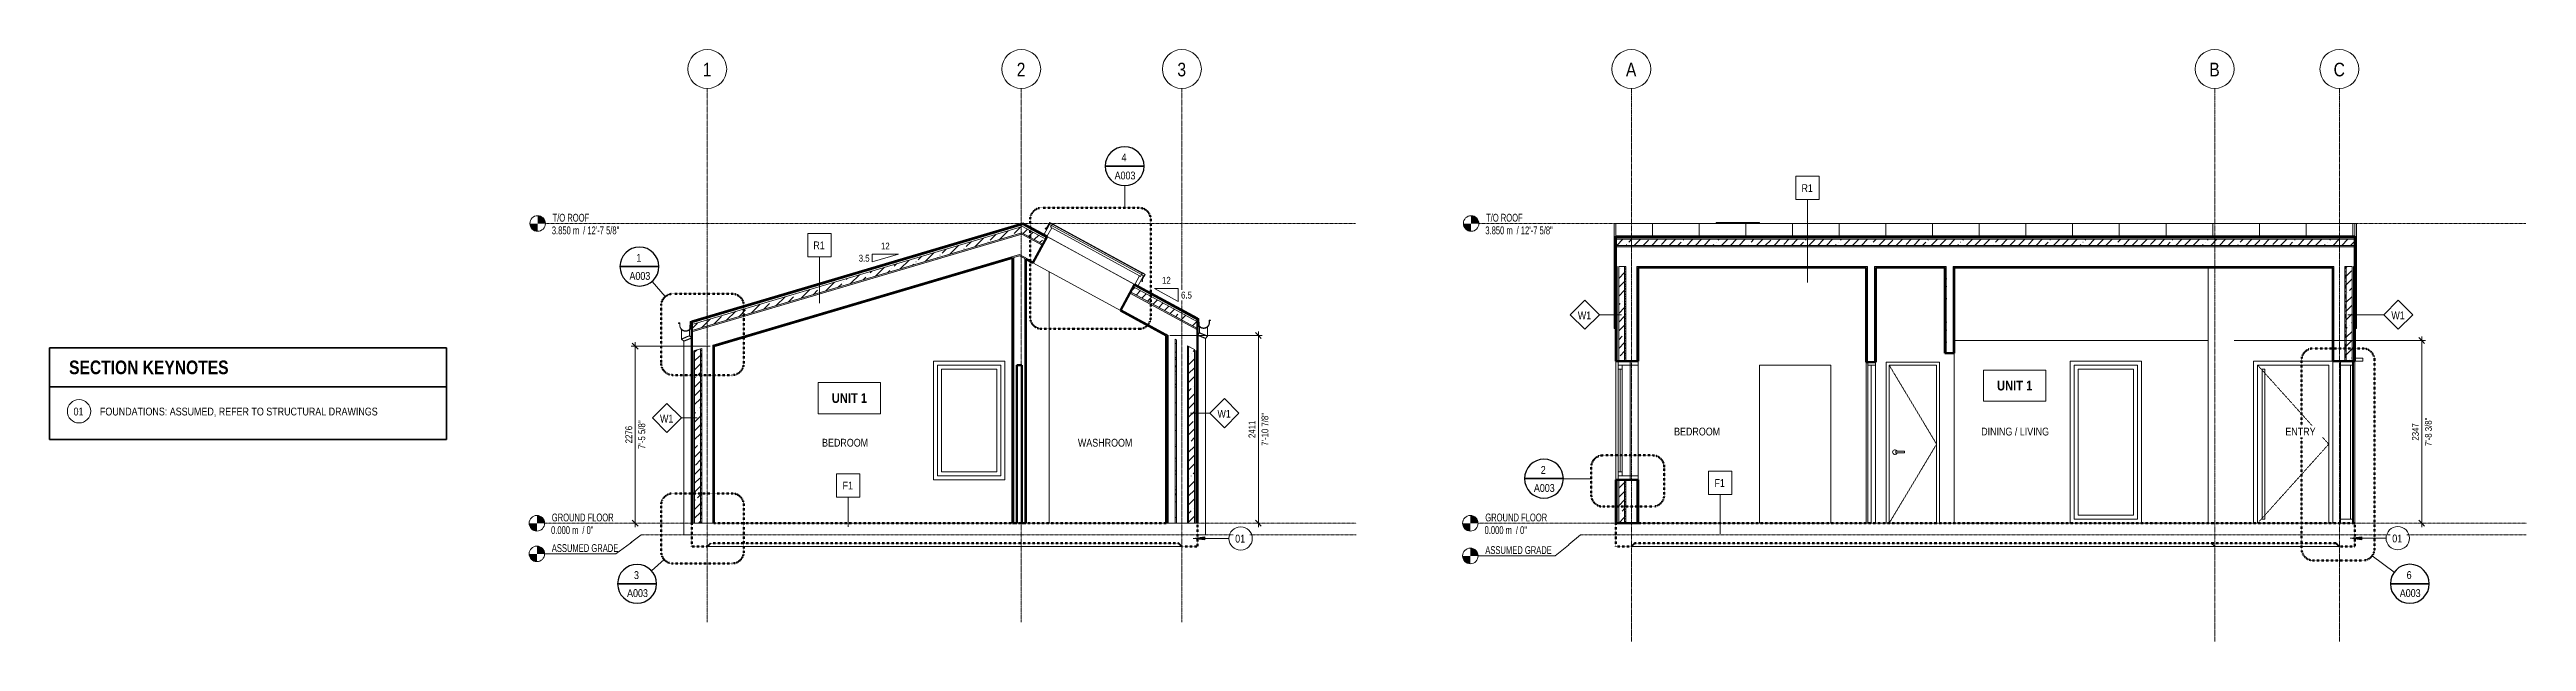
# Model space of a CAD drawing. Header units: millimetres. Extents: x 12719 to 44553, y -1517 to 6084.
import ezdxf

# ---------------------------------------------------------------- set-up
doc = ezdxf.new("R2010")
doc.units = ezdxf.units.MM
for name, pattern in [('CMHC_Center - Large', [18, 9, -3, 3, -3]), ('CMHC_Center - Medium', [12, 6, -2, 2, -2]), ('CMHC_Dash - Medium', [4, 2, -2]), ('CMHC_Dash - Small', [2, 1, -1])]:
    doc.linetypes.add(name, pattern=pattern)
for name, color, linetype, lineweight in [('A-ANNO-DIMS', 7, 'Continuous', 9), ('A-ANNO-DIMS-50', 7, 'Continuous', 9), ('A-ANNO-NOTE', 7, 'Continuous', 9), ('A-ANNO-SYMB', 7, 'Continuous', 9), ('A-AREA-IDEN', 7, 'Continuous', 9), ('A-DOOR', 7, 'Continuous', 18), ('A-DOOR-HDLN', 7, 'CMHC_Dash - Small', 18), ('A-FLOR', 7, 'Continuous', 18), ('A-FLOR-IDEN', 7, 'Continuous', 9), ('A-FLOR-LEVL', 7, 'Continuous', 9), ('A-FLOR-MCUT', 7, 'Continuous', 50), ('A-FLOR-OTLN', 7, 'Continuous', 18), ('A-GENM', 7, 'Continuous', 18), ('A-GLAZ', 7, 'Continuous', 18), ('A-ROOF', 7, 'Continuous', 18), ('A-ROOF-IDEN', 7, 'Continuous', 9), ('A-ROOF-MCUT', 7, 'Continuous', 18), ('A-ROOF-OTLN', 7, 'Continuous', 18), ('A-ROOF-PATT', 7, 'Continuous', 50), ('A-WALL', 7, 'Continuous', 18), ('A-WALL-IDEN', 7, 'Continuous', 9), ('A-WALL-PATT', 7, 'Continuous', 50), ('G-ANNO-DIMS', 7, 'Continuous', 9), ('G-ANNO-TEXT', 7, 'Continuous', 9), ('I-WALL', 7, 'Continuous', 18), ('S-GRID', 7, 'Continuous', 9), ('S-GRID-IDEN', 7, 'Continuous', 9)]:
    doc.layers.add(name, color=color, linetype=linetype, lineweight=lineweight)
doc.layers.add('A-DETL', color=7, linetype='Continuous', lineweight=18, true_color=0x00a600)
doc.styles.add('Arial Narrow', font='ARIALN.TTF', dxfattribs={"height": 100})
doc.styles.add('Arial Narrow_1', font='ARIALN.TTF', dxfattribs={"width": 0.85, "height": 100})
doc.styles.add('Arial Narrow_2', font='ARIALN.TTF', dxfattribs={"height": 87.5})
doc.styles.add('Arial Narrow_3', font='ARIALN.TTF', dxfattribs={"height": 175})
doc.styles.add('Arial Narrow_B', font='ARIALNB.TTF', dxfattribs={"height": 175})
doc.styles.add('Arial Narrow_B_1', font='ARIALNB.TTF', dxfattribs={"height": 125})
doc.dimstyles.new('CMHC_Standard', dxfattribs={"dimscale": 304.8, "dimtxt": 89.55021, "dimasz": 0.246063, "dimexe": 0.164042, "dimexo": 0.164042, "dimgap": 0.04101, "dimtad": 1, "dimdec": 0, "dimzin": 0, "dimdsep": 46, "dimtxsty": 'Arial Narrow_2', "dimblk1": 'OBLIQUE', "dimblk2": 'OBLIQUE', "dimsah": 1, "dimcen": 0.09, "dimdle": 0.164042, "dimazin": 0, "dimtfac": 1, "dimtdec": 4, "dimtix": 1, "dimtmove": 0, "dimatfit": 3, "dimfxl": 1, "dimtvp": 1, "dimtfill": 1, "dimtolj": 1, "dimtzin": 0, "dimarcsym": 2})
pattern_1 = [(45, (24443.21, 1140), (-112.253, 112.253), []), (45, (24555.47, 1140), (-112.253, 112.253), [198.438, -39.688, 1.676, -38.011])]
pattern_2 = [(0, (24443.213, 1140), (0, 63.475), []), (315, (24443.213, 1140), (63.47415, 0), [89.767, -89.767]), (45, (24443.213, 1140), (63.47415, 0), [89.767, -89.767])]
pattern_3 = [(0, (24443.213, 1140), (203.2, 50.8), [16.764, -135.636, 16.764, -135.636, -812.8]), (0, (24443.213, 1140), (203.2, 50.8), [-304.8, 16.764, -288.036, 16.764, -135.636, -355.6]), (0, (24443.213, 1140), (203.2, 50.8), [-762, 16.764, -84.836, 16.764, -237.236]), (120, (24519.413, 1165.4), (-145.5941, 150.57636), [16.764, -135.636, 16.764, -135.636, -812.8]), (120, (24519.413, 1165.4), (-145.5941, 150.57636), [-304.8, 16.764, -288.036, 16.764, -135.636, -355.6]), (120, (24519.413, 1165.4), (-145.5941, 150.57636), [-762, 16.764, -84.836, 16.764, -237.236]), (240, (24544.813, 1267), (-57.6059, -201.37636), [16.764, -135.636, 16.764, -135.636, -812.8]), (240, (24544.813, 1267), (-57.6059, -201.37636), [-304.8, 16.764, -288.036, 16.764, -135.636, -355.6]), (240, (24544.813, 1267), (-57.6059, -201.37636), [-762, 16.764, -84.836, 16.764, -237.236])]
pattern_4 = [(45, (37449.3, 4563), (-112.2532, 112.2532), []), (45, (37561.55, 4563), (-112.2532, 112.2532), [198.437, -39.687, 1.676, -38.011])]
pattern_5 = [(0, (37449.296, 4563), (0, 63.475), []), (315, (37449.296, 4563.003), (63.47415, 0), [89.767, -89.767]), (45, (37449.296, 4563.003), (63.47415, 0), [89.767, -89.767])]
pattern_6 = [(0, (37449.296, 4563.003), (203.2, 50.8), [16.764, -135.636, 16.764, -135.636, -812.8]), (0, (37449.296, 4563.003), (203.2, 50.8), [-304.8, 16.764, -288.036, 16.764, -135.636, -355.6]), (0, (37449.296, 4563.003), (203.2, 50.8), [-762, 16.764, -84.836, 16.764, -237.236]), (120, (37525.496, 4588.403), (-145.5941, 150.57636), [16.764, -135.636, 16.764, -135.636, -812.8]), (120, (37525.496, 4588.403), (-145.5941, 150.57636), [-304.8, 16.764, -288.036, 16.764, -135.636, -355.6]), (120, (37525.496, 4588.403), (-145.5941, 150.57636), [-762, 16.764, -84.836, 16.764, -237.236]), (240, (37550.896, 4690.003), (-57.6059, -201.37636), [16.764, -135.636, 16.764, -135.636, -812.8]), (240, (37550.896, 4690.003), (-57.6059, -201.37636), [-304.8, 16.764, -288.036, 16.764, -135.636, -355.6]), (240, (37550.896, 4690.003), (-57.6059, -201.37636), [-762, 16.764, -84.836, 16.764, -237.236])]

msp = doc.modelspace()

# ---------------------------------------------------------------- texts
at = {"layer": 'A-ANNO-SYMB', "char_height": 100, "attachment_point": 1, "style": 'Arial Narrow'}
for s, insert, width in [('A003', (26407.9, 4516.6), 336.709), ('4', (26496.2, 4748.2), 80.169), ('A003', (20172.2, 3227.2), 336.709), ('1', (20260.5, 3458.9), 80.169), ('2', (31884.4, 734.8), 80.169), ('A003', (31796.1, 503.1), 336.709), ('3', (20230.3, -615.4), 80.169), ('6', (43012.8, -615.3), 80.169), ('A003', (20142, -847), 336.709), ('A003', (42924.5, -847), 336.709)]:
    msp.add_mtext(s, dxfattribs=dict(at, insert=insert, width=width))
at = {"layer": 'A-FLOR-IDEN', "char_height": 100, "width": 168.354, "attachment_point": 1, "style": 'Arial Narrow'}
for insert in [(22911.6, 534.2), (34116.6, 567)]:
    msp.add_mtext('F1', dxfattribs=dict(at, insert=insert))
at = {"layer": 'A-ROOF-IDEN', "char_height": 100, "width": 180.38, "attachment_point": 1, "style": 'Arial Narrow'}
for insert in [(35235.2, 4354.5), (22535.4, 3618.9)]:
    msp.add_mtext('R1', dxfattribs=dict(at, insert=insert))
at = {"layer": 'A-WALL-IDEN', "char_height": 100, "width": 212.447, "attachment_point": 1, "style": 'Arial Narrow'}
for insert in [(32360.9, 2719.9), (42816.3, 2719.9)]:
    msp.add_mtext('W1', dxfattribs=dict(at, insert=insert))
at = {"layer": 'G-ANNO-TEXT', "char_height": 100, "attachment_point": 1, "style": 'Arial Narrow', "bg_fill": 3, "box_fill_scale": 1.25, "bg_fill_color": 256, "bg_fill_true_color": 13158600, "bg_fill_transparency": 0}
for s, insert, width in [('BEDROOM', (22647.7, 1084.5), 725.527), ('WASHROOM', (25936, 1084.5), 857.806), ('BEDROOM', (33597.9, 1228), 725.527)]:
    msp.add_mtext(s, dxfattribs=dict(at, insert=insert, width=width))

# ---------------------------------------------------------------- blocks, each defined once
blk = doc.blocks.new('Operable - 3_0_x5_0_-8899179-ADU-1 - E_W 1')
at = {"layer": 'A-GLAZ', "color": 9, "true_color": 0xc0c0c0}
for p, q in [((-57377.12613, 609.6), (-57377.12613, 2032)), ((-57377.12613, 2032), (-56564.32613, 2032)), ((-57326.32613, 660.4), (-57326.32613, 1981.2)), ((-57326.32613, 1981.2), (-56615.12613, 1981.2)), ((-56615.12613, 1981.2), (-56615.12613, 660.4)), ((-56564.32613, 2032), (-56564.32613, 609.6)), ((-56615.12613, 660.4), (-57326.32613, 660.4)), ((-56564.32613, 609.6), (-57377.12613, 609.6))]:
    blk.add_line(p, q, dxfattribs=at)
blk = doc.blocks.new('Skylight - 21_ x 54_ C08-8140695-ADU-1 - E_W 1')
at = {"layer": 'A-GLAZ'}
for p, q in [((-55936, 3836), (-56009, 3703)), ((-55947, 3843), (-55971, 3798)), ((-55967, 3793), (-55941, 3840)), ((-55935, 3865), (-55947, 3843)), ((-55941, 3840), (-55936, 3836)), ((-55913, 3824), (-55936, 3836)), ((-55936, 3836), (-55913, 3824)), ((-55901, 3847), (-55935, 3865)), ((-55926, 3802), (-55913, 3824)), ((-55913, 3824), (-55901, 3847)), ((-55901, 3847), (-55904, 3841)), ((-55904, 3841), (-54744, 3209)), ((-54741, 3215), (-55901, 3847)), ((-56009, 3703), (-55970, 3681)), ((-55971, 3798), (-55994, 3787)), ((-55994, 3787), (-55991, 3781)), ((-55991, 3781), (-55967, 3793)), ((-55970, 3681), (-55909, 3793)), ((-55909, 3793), (-55926, 3802)), ((-54754, 3193), (-54766, 3170)), ((-54741, 3215), (-54754, 3193)), ((-54731, 3180), (-54754, 3193)), ((-54754, 3193), (-54731, 3180)), ((-54744, 3209), (-54741, 3215)), ((-54708, 3197), (-54741, 3215)), ((-54720, 3174), (-54708, 3197)), ((-54782, 3179), (-54843, 3068)), ((-54843, 3068), (-54804, 3047)), ((-54804, 3047), (-54731, 3180)), ((-54766, 3170), (-54782, 3179)), ((-54726, 3177), (-54751, 3131)), ((-54751, 3131), (-54748, 3104)), ((-54748, 3104), (-54742, 3104)), ((-54744, 3130), (-54720, 3174)), ((-54742, 3104), (-54744, 3130)), ((-54731, 3180), (-54726, 3177))]:
    blk.add_line(p, q, dxfattribs=at)
at = {"layer": 'A-GLAZ', "color": 9, "true_color": 0xc0c0c0}
for p, q in [((-55913, 3824), (-54754, 3193)), ((-54754, 3193), (-55913, 3824)), ((-55972, 3770), (-55991, 3781)), ((-55970, 3681), (-54843, 3068)), ((-55961, 3790), (-55967, 3793)), ((-55909, 3793), (-54782, 3179)), ((-54748, 3104), (-54767, 3114)), ((-54751, 3131), (-54757, 3134))]:
    blk.add_line(p, q, dxfattribs=at)
blk = doc.blocks.new('Fixed - 2_0_x6_10_-8531899-ADU-1 - N_S 1')
at = {"layer": 'A-GLAZ'}
for p, q in [((-755, 2083), (-755, 2032)), ((-603, 2083), (-755, 2083)), ((-603, 2083), (-755, 2083)), ((-755, 2083), (-755, 2032)), ((-755, 2032), (-603, 2032)), ((-755, 2032), (-603, 2032)), ((-628, 2032), (-628, 51)), ((-603, 2032), (-628, 2032)), ((-603, 2032), (-628, 2032)), ((-628, 2032), (-628, 51)), ((-603, 2032), (-603, 2083)), ((-603, 2032), (-603, 2083)), ((-603, 51), (-603, 2032)), ((-603, 51), (-603, 2032)), ((-755, 51), (-755, 0)), ((-603, 51), (-755, 51)), ((-603, 51), (-755, 51)), ((-755, 51), (-755, 0)), ((-755, 0), (-603, 0)), ((-755, 0), (-603, 0)), ((-628, 51), (-603, 51)), ((-628, 51), (-603, 51)), ((-603, 0), (-603, 51)), ((-603, 0), (-603, 51))]:
    blk.add_line(p, q, dxfattribs=at)
at = {"layer": 'A-GLAZ', "color": 9, "true_color": 0xc0c0c0}
blk.add_line((-755, 51), (-755, 2032), dxfattribs=at)
blk = doc.blocks.new('Operable - 3_0_x6_10_-8899171-ADU-1 - N_S 1')
at = {"layer": 'A-GLAZ', "color": 9, "true_color": 0xc0c0c0}
for p, q in [((-4179, 2032), (-3366, 2032)), ((-4179, 51), (-4179, 2032)), ((-4128, 1981), (-3417, 1981)), ((-4128, 102), (-4128, 1981)), ((-3417, 1981), (-3417, 102)), ((-3366, 2032), (-3366, 51)), ((-3366, 51), (-4179, 51)), ((-3417, 102), (-4128, 102))]:
    blk.add_line(p, q, dxfattribs=at)
blk = doc.blocks.new('Exterior - Single Panel_ Entry - 915x2032mm-8526291-ADU-1 - N_S 1')
at = {"layer": 'A-DOOR', "color": 9, "true_color": 0xc0c0c0}
for p, q in [((-908, 2032), (-1823, 2032)), ((-1823, 2032), (-1823, 0)), ((-1823, 2032), (-1823, 0)), ((-1823, 2032), (-908, 2032)), ((-1762, 1981), (-1762, 51)), ((-1731, 1981), (-1762, 1981)), ((-1731, 51), (-1731, 1981)), ((-908, 0), (-908, 2032)), ((-908, 0), (-908, 2032)), ((-1762, 51), (-1731, 51))]:
    blk.add_line(p, q, dxfattribs=at)
at = {"layer": 'A-DOOR-HDLN', "color": 9, "true_color": 0xc0c0c0}
for p, q in [((-1823, 2032), (-908, 1016)), ((-908, 1016), (-1823, 0))]:
    blk.add_line(p, q, dxfattribs=at)
blk = doc.blocks.new('Operable - 3_0_x5_0_-8899179-ADU-1 - N_S 1')
at = {"layer": 'A-GLAZ'}
for p, q in [((-9887, 2083), (-10039, 2083)), ((-10039, 2083), (-10039, 2032)), ((-10039, 2083), (-9785, 2083)), ((-10039, 2032), (-10039, 2083)), ((-10039, 2032), (-9887, 2032)), ((-9988, 2032), (-10039, 2032)), ((-10039, 2032), (-10039, 1981)), ((-9785, 2032), (-10039, 2032)), ((-10039, 2032), (-9988, 2032)), ((-10039, 1981), (-10039, 2032)), ((-10014, 1981), (-10039, 1981)), ((-10039, 1981), (-10039, 660)), ((-10039, 1981), (-9988, 1981)), ((-9988, 1981), (-10039, 1981)), ((-10039, 1981), (-10014, 1981)), ((-10039, 660), (-10039, 1981)), ((-10014, 660), (-10014, 1981)), ((-10014, 1981), (-10014, 660)), ((-9988, 1981), (-9988, 2032)), ((-9988, 2032), (-9988, 1981)), ((-9887, 2032), (-9887, 2083)), ((-9785, 2083), (-9785, 2032)), ((-10039, 660), (-10014, 660)), ((-9988, 660), (-10039, 660)), ((-10039, 660), (-10039, 610)), ((-10039, 660), (-9988, 660)), ((-10039, 610), (-10039, 660)), ((-10014, 660), (-10039, 660)), ((-9988, 610), (-9988, 660)), ((-9988, 660), (-9988, 610)), ((-9887, 610), (-10039, 610)), ((-10039, 610), (-10039, 559)), ((-10039, 610), (-9988, 610)), ((-10039, 610), (-9785, 610)), ((-10039, 559), (-10039, 610)), ((-9988, 610), (-10039, 610)), ((-10039, 559), (-9887, 559)), ((-9785, 559), (-10039, 559)), ((-9887, 559), (-9887, 610)), ((-9785, 610), (-9785, 559))]:
    blk.add_line(p, q, dxfattribs=at)
at = {"layer": 'A-GLAZ', "color": 9, "true_color": 0xc0c0c0}
for p, q in [((-9988, 1981), (-9988, 660)), ((-9887, 2032), (-9887, 610))]:
    blk.add_line(p, q, dxfattribs=at)
blk = doc.blocks.new('Interior - Single Panel - 915x2032mm-9349407-ADU-1 - N_S 1')
at = {"layer": 'A-DOOR'}
for p, q in [((-6731, 2070), (-6832, 2070)), ((-6832, 2070), (-6832, 2032)), ((-6788, 2032), (-6832, 2032)), ((-6832, 2032), (-6832, 0)), ((-6832, 2032), (-6731, 2032)), ((-6788, 0), (-6788, 2032)), ((-6731, 2032), (-6731, 2070)), ((-6832, 0), (-6788, 0))]:
    blk.add_line(p, q, dxfattribs=at)
at = {"layer": 'A-DOOR', "color": 9, "true_color": 0xc0c0c0}
blk.add_line((-6731, 2032), (-6731, 0), dxfattribs=at)
blk = doc.blocks.new('Interior - Single Panel - 610x2032mm-9349405-ADU-1 - N_S 1')
at = {"layer": 'A-DOOR', "color": 9, "true_color": 0xc0c0c0}
for p, q in [((-5948, 2032), (-6558, 2032)), ((-6558, 2032), (-6558, 0)), ((-6558, 2032), (-6558, 0)), ((-6558, 2032), (-5948, 2032)), ((-5948, 0), (-5948, 2032)), ((-5948, 0), (-5948, 2032)), ((-6362, 924), (-6467, 924)), ((-6467, 904), (-6362, 904)), ((-6362, 914), (-6362, 924)), ((-6362, 904), (-6362, 914))]:
    blk.add_line(p, q, dxfattribs=at)
at = {"layer": 'A-DOOR', "color": 9, "true_color": 0xc0c0c0, "flags": 128}
for points in [[(-6467, 924), (-6467, 924), (-6468, 924), (-6468, 924), (-6469, 924), (-6470, 924), (-6470, 924), (-6471, 924), (-6471, 924), (-6472, 924), (-6472, 924), (-6473, 924), (-6474, 924), (-6474, 924), (-6475, 924), (-6475, 924), (-6476, 924), (-6476, 924), (-6477, 924), (-6477, 924), (-6477, 924), (-6478, 924), (-6478, 924), (-6479, 924), (-6479, 924), (-6479, 924), (-6480, 924), (-6480, 924), (-6480, 924), (-6480, 924), (-6481, 924), (-6481, 924), (-6481, 924), (-6481, 924), (-6481, 924), (-6481, 924), (-6482, 924), (-6482, 924), (-6482, 924), (-6482, 924)], [(-6482, 904), (-6482, 904), (-6482, 904), (-6482, 904), (-6481, 904), (-6481, 904), (-6481, 904), (-6481, 904), (-6481, 904), (-6481, 904), (-6480, 904), (-6480, 904), (-6480, 904), (-6480, 904), (-6479, 904), (-6479, 904), (-6479, 904), (-6478, 904), (-6478, 904), (-6478, 904), (-6477, 904), (-6477, 904), (-6476, 904), (-6476, 904), (-6475, 904), (-6475, 904), (-6474, 904), (-6474, 904), (-6473, 904), (-6473, 904), (-6472, 904), (-6472, 904), (-6471, 904), (-6470, 904), (-6470, 904), (-6469, 904), (-6469, 904), (-6468, 904), (-6467, 904), (-6467, 904), (-6467, 904)]]:
    blk.add_lwpolyline(points, dxfattribs=at)
at = {"layer": 'A-DOOR', "color": 9, "true_color": 0xc0c0c0}
for start, end in [(19.6343, 180), (180, 340.4367)]:
    blk.add_arc((-6484, 914), 30, start, end, dxfattribs=at)
at = {"layer": 'A-DOOR-HDLN', "color": 9, "true_color": 0xc0c0c0}
for p, q in [((-6558, 2032), (-5948, 1016)), ((-5948, 1016), (-6558, 0))]:
    blk.add_line(p, q, dxfattribs=at)
blk = doc.blocks.new('Skylight - 21_ x 54_ C08-8140695-ADU-1 - N_S 1')
at = {"layer": 'A-GLAZ', "color": 9, "true_color": 0xc0c0c0}
for p, q in [((-8781, 3865), (-8222, 3865)), ((-8781, 3865), (-8781, 3850)), ((-8222, 3865), (-8222, 3850))]:
    blk.add_line(p, q, dxfattribs=at)
blk = doc.blocks.new('CMHC_Note - Keynote_ Section - 01-6970020-SECTIONS - LEGENDS _ NOTES')
at = {"layer": 'A-ANNO-NOTE', "color": 1, "true_color": 0xff0000}
for start, end in [(0, 180), (180, 360)]:
    blk.add_arc((13098, 1438), 150, start, end, dxfattribs=at)
blk = doc.blocks.new('Level - Standard-1636326-ADU-1 - E_W 1')
at = {"layer": 'A-FLOR-LEVL'}
h = blk.add_hatch(color=256, dxfattribs=at)
edge = h.paths.add_edge_path()
edge.add_line((-62526, -100), (-62526, 0))
edge.add_line((-62526, 0), (-62626, 0))
edge.add_arc((-62526, 0), 100, 180, 270)
h = blk.add_hatch(color=256, dxfattribs=at)
edge = h.paths.add_edge_path()
edge.add_line((-62526, 0), (-62426, 0))
edge.add_arc((-62526, 0), 100, 360, 450)
edge.add_line((-62526, 100), (-62526, 0))
blk.add_circle((-62526, 0), 100, dxfattribs=at)
blk = doc.blocks.new('Level - Standard-9115857-ADU-1 - E_W 1')
at = {"layer": 'A-FLOR-LEVL', "true_color": 0xff0000}
h = blk.add_hatch(color=1, dxfattribs=at)
edge = h.paths.add_edge_path()
edge.add_line((-62526, -393), (-62426, -393))
edge.add_arc((-62526, -393), 100, 0, 90)
edge.add_line((-62526, -293), (-62526, -393))
h = blk.add_hatch(color=1, dxfattribs=at)
edge = h.paths.add_edge_path()
edge.add_line((-62526, -493), (-62526, -393))
edge.add_line((-62526, -393), (-62626, -393))
edge.add_arc((-62526, -393), 100, 180, 270)
at = {"layer": 'A-FLOR-LEVL'}
blk.add_circle((-62526, -393), 100, dxfattribs=at)
blk = doc.blocks.new('DIMBLOCK1-ADU-1 - E_W 1')
at = {"layer": 'A-ANNO-DIMS-50', "transparency": 16777216}
for p, q in [((28255, 2411), (27118, 2411)), ((28255, 2461), (28255, -50)), ((28255, 2411), (28305, 2411)), ((28255, 0), (28205, 0)), ((28255, 0), (28258, 0))]:
    blk.add_line(p, q, dxfattribs=at)
at = {"layer": 'A-ANNO-DIMS-50', "lineweight": 18, "transparency": 16777216}
for p, q in [((28255, 2411), (28217, 2449)), ((28255, 2411), (28292, 2374)), ((28255, 0), (28217, 38)), ((28255, 0), (28292, -37))]:
    blk.add_line(p, q, dxfattribs=at)
at = {"layer": 'A-ANNO-DIMS-50', "color": 0, "transparency": 16777216, "insert": (28296, 994), "char_height": 87.5, "width": 506.6, "attachment_point": 1, "rotation": 90, "line_spacing_factor": 0.974696, "style": 'Arial Narrow_2', "bg_fill": 3, "box_fill_scale": 1.25, "bg_fill_color": 256, "bg_fill_true_color": 13158600, "bg_fill_transparency": 0}
blk.add_mtext('7\'-10 7/8"', dxfattribs=at)
at = {"layer": 'A-ANNO-DIMS-50', "color": 0, "transparency": 16777216, "insert": (28129, 1095), "char_height": 87.5, "width": 266.09, "attachment_point": 1, "rotation": 90, "line_spacing_factor": 0.974696, "style": 'Arial Narrow_2', "bg_fill": 3, "box_fill_scale": 1.25, "bg_fill_color": 256, "bg_fill_true_color": 13158600, "bg_fill_transparency": 0}
blk.add_mtext('2411', dxfattribs=at)
blk = doc.blocks.new('_Oblique')
at = {"color": 0, "linetype": 'ByBlock', "lineweight": -2}
blk.add_line((-0.5, -0.5), (0.5, 0.5), dxfattribs=at)
blk = doc.blocks.new('DIMBLOCK2-ADU-1 - E_W 1')
at = {"layer": 'A-ANNO-DIMS-50', "transparency": 16777216}
for p, q in [((20245, 2276), (20195, 2276)), ((20245, 2326), (20245, -50)), ((20245, 2276), (21208, 2276)), ((20245, 0), (20195, 0)), ((20245, 0), (20248, 0))]:
    blk.add_line(p, q, dxfattribs=at)
at = {"layer": 'A-ANNO-DIMS-50', "lineweight": 18, "transparency": 16777216}
for p, q in [((20245, 2276), (20208, 2313)), ((20245, 2276), (20283, 2238)), ((20245, 0), (20208, 38)), ((20245, 0), (20283, -37))]:
    blk.add_line(p, q, dxfattribs=at)
at = {"layer": 'A-ANNO-DIMS-50', "color": 0, "transparency": 16777216, "insert": (20287, 954), "char_height": 87.5, "width": 440.08, "attachment_point": 1, "rotation": 90, "line_spacing_factor": 0.974696, "style": 'Arial Narrow_2', "bg_fill": 3, "box_fill_scale": 1.25, "bg_fill_color": 256, "bg_fill_true_color": 13158600, "bg_fill_transparency": 0}
blk.add_mtext('7\'-5 5/8"', dxfattribs=at)
at = {"layer": 'A-ANNO-DIMS-50', "color": 0, "transparency": 16777216, "insert": (20120, 1027), "char_height": 87.5, "width": 266.09, "attachment_point": 1, "rotation": 90, "line_spacing_factor": 0.974696, "style": 'Arial Narrow_2', "bg_fill": 3, "box_fill_scale": 1.25, "bg_fill_color": 256, "bg_fill_true_color": 13158600, "bg_fill_transparency": 0}
blk.add_mtext('2276', dxfattribs=at)
blk = doc.blocks.new('Grid - Standard-408483-ADU-1 - E_W 1')
at = {"layer": 'S-GRID-IDEN'}
blk.add_circle((-60336, 5834), 250, dxfattribs=at)
for start, end in [(0, 180), (180, 360)]:
    blk.add_arc((-60336, 5834), 250, start, end, dxfattribs=at)
blk = doc.blocks.new('CMHC_Tag - Wall - Standard-410246-ADU-1 - E_W 1')
at = {"layer": 'A-ANNO-NOTE'}
for p, q in [((-60855, 1540), (-61042, 1353)), ((-61042, 1353), (-60855, 1165)), ((-60667, 1353), (-60855, 1540)), ((-60855, 1165), (-60667, 1353))]:
    blk.add_line(p, q, dxfattribs=at)
blk = doc.blocks.new('CMHC_Tag - Floor - Standard-411418-ADU-1 - E_W 1')
at = {"layer": 'A-ANNO-NOTE'}
for p, q in [((-58374, 636), (-58674, 636)), ((-58674, 636), (-58674, 336)), ((-58674, 336), (-58374, 336)), ((-58374, 336), (-58374, 636))]:
    blk.add_line(p, q, dxfattribs=at)
blk = doc.blocks.new('CMHC_Tag - Roof - Standard-411112-ADU-1 - E_W 1')
at = {"layer": 'A-ANNO-NOTE'}
for p, q in [((-58745, 3721), (-59045, 3721)), ((-59045, 3721), (-59045, 3421)), ((-58745, 3421), (-58745, 3721)), ((-59045, 3421), (-58745, 3421))]:
    blk.add_line(p, q, dxfattribs=at)
blk = doc.blocks.new('Drafting View - Standard-404800-ADU-1 - E_W 1')
at = {"layer": 'A-ANNO-SYMB', "lineweight": 25}
for p, q in [((-55222, 4586), (-54722, 4586)), ((-54722, 4586), (-55222, 4586)), ((-55222, 4586), (-54722, 4586))]:
    blk.add_line(p, q, dxfattribs=at)
for start, end in [(0, 180), (360, 180), (180, 360), (180, 360)]:
    blk.add_arc((-54972, 4586), 250, start, end, dxfattribs=at)
blk = doc.blocks.new('CMHC_Note - Keynote_ Section - 01-9371540-ADU-1 - E_W 1')
at = {"layer": 'A-ANNO-NOTE', "color": 1, "true_color": 0xff0000}
for start, end in [(0, 180), (180, 360)]:
    blk.add_arc((-53481, -195), 150, start, end, dxfattribs=at)
blk = doc.blocks.new('CMHC_Tag - Room - Name Only-3613886-ADU-1 - E_W 1')
at = {"layer": 'A-ANNO-NOTE'}
for p, q in [((-58910, 1806), (-58910, 1406)), ((-58110, 1806), (-58910, 1806)), ((-58110, 1406), (-58110, 1806)), ((-58910, 1406), (-58110, 1406))]:
    blk.add_line(p, q, dxfattribs=at)
at = {"layer": 'A-AREA-IDEN'}
for p, q in [((-58910, 1806), (-58910, 1406)), ((-58110, 1806), (-58910, 1806)), ((-58110, 1406), (-58110, 1806)), ((-58910, 1406), (-58110, 1406))]:
    blk.add_line(p, q, dxfattribs=at)
blk = doc.blocks.new('Level - Standard-1636326-ADU-1 - N_S 1')
at = {"layer": 'A-FLOR-LEVL'}
h = blk.add_hatch(color=256, dxfattribs=at)
edge = h.paths.add_edge_path()
edge.add_line((-11940, -100), (-11940, 0))
edge.add_line((-11940, 0), (-12040, 0))
edge.add_arc((-11940, 0), 100, 180, 270)
h = blk.add_hatch(color=256, dxfattribs=at)
edge = h.paths.add_edge_path()
edge.add_line((-11940, 0), (-11840, 0))
edge.add_arc((-11940, 0), 100, 360, 450)
edge.add_line((-11940, 100), (-11940, 0))
blk.add_circle((-11940, 0), 100, dxfattribs=at)
blk = doc.blocks.new('Level - Standard-9115857-ADU-1 - N_S 1')
at = {"layer": 'A-FLOR-LEVL', "true_color": 0xff0000}
h = blk.add_hatch(color=1, dxfattribs=at)
edge = h.paths.add_edge_path()
edge.add_line((-11940, -519), (-11940, -419))
edge.add_line((-11940, -419), (-12040, -419))
edge.add_arc((-11940, -419), 100, 180, 270)
h = blk.add_hatch(color=1, dxfattribs=at)
edge = h.paths.add_edge_path()
edge.add_line((-11940, -419), (-11840, -419))
edge.add_arc((-11940, -419), 100, 0, 90)
edge.add_line((-11940, -319), (-11940, -419))
at = {"layer": 'A-FLOR-LEVL'}
blk.add_circle((-11940, -419), 100, dxfattribs=at)
blk = doc.blocks.new('Grid - Standard-408483-ADU-1 - N_S 1')
at = {"layer": 'S-GRID-IDEN'}
blk.add_circle((-9871, 5834), 250, dxfattribs=at)
for start, end in [(0, 180), (180, 360)]:
    blk.add_arc((-9871, 5834), 250, start, end, dxfattribs=at)
blk = doc.blocks.new('CMHC_Tag - Floor - Standard-411418-ADU-1 - N_S 1')
at = {"layer": 'A-ANNO-NOTE'}
for p, q in [((-8580, 669), (-8880, 669)), ((-8880, 669), (-8880, 369)), ((-8580, 369), (-8580, 669)), ((-8880, 369), (-8580, 369))]:
    blk.add_line(p, q, dxfattribs=at)
blk = doc.blocks.new('CMHC_Tag - Wall - Standard-410246-ADU-1 - N_S 1')
at = {"layer": 'A-ANNO-NOTE'}
for p, q in [((-10470, 2866), (-10657, 2678)), ((-10282, 2678), (-10470, 2866)), ((-10657, 2678), (-10470, 2491)), ((-10470, 2491), (-10282, 2678))]:
    blk.add_line(p, q, dxfattribs=at)
blk = doc.blocks.new('CMHC_Tag - Roof - Standard-411112-ADU-1 - N_S 1')
at = {"layer": 'A-ANNO-NOTE'}
for p, q in [((-7456, 4457), (-7756, 4457)), ((-7756, 4457), (-7756, 4157)), ((-7756, 4157), (-7456, 4157)), ((-7456, 4157), (-7456, 4457))]:
    blk.add_line(p, q, dxfattribs=at)
blk = doc.blocks.new('CMHC_Note - Keynote_ Section - 01-9371540-ADU-1 - N_S 1')
at = {"layer": 'A-ANNO-NOTE', "color": 1, "true_color": 0xff0000}
for start, end in [(360, 180), (180, 360)]:
    blk.add_arc((-21, -192), 150, start, end, dxfattribs=at)
blk = doc.blocks.new('DIMBLOCK3-ADU-1 - N_S 1')
at = {"layer": 'A-ANNO-DIMS-50', "transparency": 16777216}
for p, q in [((43206, 2347), (40796, 2347)), ((43206, 2397), (43206, -50)), ((43206, 2347), (43256, 2347)), ((43206, 0), (43156, 0)), ((43206, 0), (43209, 0))]:
    blk.add_line(p, q, dxfattribs=at)
at = {"layer": 'A-ANNO-DIMS-50', "lineweight": 18, "transparency": 16777216}
for p, q in [((43206, 2347), (43169, 2384)), ((43206, 2347), (43244, 2309)), ((43206, 0), (43169, 38)), ((43206, 0), (43244, -37))]:
    blk.add_line(p, q, dxfattribs=at)
at = {"layer": 'A-ANNO-DIMS-50', "color": 0, "transparency": 16777216, "insert": (43248, 990), "char_height": 87.5, "width": 440.08, "attachment_point": 1, "rotation": 90, "line_spacing_factor": 0.974696, "style": 'Arial Narrow_2', "bg_fill": 3, "box_fill_scale": 1.25, "bg_fill_color": 256, "bg_fill_true_color": 13158600, "bg_fill_transparency": 0}
blk.add_mtext('7\'-8 3/8"', dxfattribs=at)
at = {"layer": 'A-ANNO-DIMS-50', "color": 0, "transparency": 16777216, "insert": (43081, 1062), "char_height": 87.5, "width": 266.09, "attachment_point": 1, "rotation": 90, "line_spacing_factor": 0.974696, "style": 'Arial Narrow_2', "bg_fill": 3, "box_fill_scale": 1.25, "bg_fill_color": 256, "bg_fill_true_color": 13158600, "bg_fill_transparency": 0}
blk.add_mtext('2347', dxfattribs=at)
blk = doc.blocks.new('CMHC_Tag - Room - Name Only-3613886-ADU-1 - N_S 1')
at = {"layer": 'A-ANNO-NOTE'}
for p, q in [((-5345, 1967), (-5345, 1567)), ((-4545, 1967), (-5345, 1967)), ((-4545, 1567), (-4545, 1967)), ((-5345, 1567), (-4545, 1567))]:
    blk.add_line(p, q, dxfattribs=at)
at = {"layer": 'A-AREA-IDEN'}
for p, q in [((-5345, 1967), (-5345, 1567)), ((-4545, 1967), (-5345, 1967)), ((-4545, 1567), (-4545, 1967)), ((-5345, 1567), (-4545, 1567))]:
    blk.add_line(p, q, dxfattribs=at)
blk = doc.blocks.new('Drafting View - Standard-404800-ADU-1 - N_S 1')
at = {"layer": 'A-ANNO-SYMB', "lineweight": 25}
for p, q in [((-116, -777), (384, -777)), ((384, -777), (-116, -777)), ((-116, -777), (384, -777))]:
    blk.add_line(p, q, dxfattribs=at)
for start, end in [(360, 180), (360, 180), (180, 360), (180, 360)]:
    blk.add_arc((134, -777), 250, start, end, dxfattribs=at)

# ---------------------------------------------------------------- hatches: boundary and pattern name
at = {"layer": 'A-ANNO-NOTE', "true_color": 0xff0000}
msp.add_hatch(color=1, dxfattribs=at).paths.add_polyline_path([(42288.8, -192.4), (42438.8, -212.1), (42438.8, -172.6)])
at = {"layer": 'A-ROOF-PATT', "lineweight": 18, "true_color": 0x808080}
h = msp.add_hatch(dxfattribs=at)
h.set_pattern_fill('FP_7', color=8, style=0, pattern_type=2)
h.set_pattern_definition([(90, (42919.6, -869.27), (-600, 4e-14), [])])
h.paths.add_polyline_path([(42348.6, 3683.4), (42348.6, 3850), (32848.6, 3850), (32848.6, 3683.4), (41908.8, 3683.4)])
at = {"layer": 'A-ROOF-PATT', "lineweight": 18, "true_color": 0x787878}
h = msp.add_hatch(dxfattribs=at)
h.set_pattern_fill('FP_1', color=8, style=0, pattern_type=2)
h.set_pattern_definition(pattern_1)
h.paths.add_polyline_path([(20972.2, 2475.6), (25216.6, 3730.5), (25485.7, 3583.9), (25522, 3650.7), (25225.3, 3812.3), (20972.2, 2554.9), (20972.2, 2514.7)])
h.paths.add_polyline_path([(27472.2, 2501.8), (27472.2, 2588.4), (26648.5, 3037.1), (26612.1, 2970.3), (27248.6, 2623.6)])
at = {"layer": 'A-ROOF-PATT', "lineweight": 18, "true_color": 0x808080}
h = msp.add_hatch(dxfattribs=at)
h.set_pattern_fill('FP_2', color=8, style=0, pattern_type=2)
h.set_pattern_definition(pattern_2)
h.paths.add_polyline_path([(20972.2, 2458.9), (25214.8, 3713.3), (25478, 3569.9), (25485.7, 3583.9), (25216.6, 3730.5), (20972.2, 2475.6), (20972.2, 2467.3)])
h.paths.add_polyline_path([(27472.2, 2483.6), (27472.2, 2501.8), (26612.1, 2970.3), (26604.4, 2956.3), (27248.6, 2605.4)])
at = {"layer": 'A-ROOF-PATT', "lineweight": 18, "true_color": 0x787878}
h = msp.add_hatch(dxfattribs=at)
h.set_pattern_fill('FP_4', color=8, style=0, pattern_type=2)
h.set_pattern_definition(pattern_4)
h.paths.add_polyline_path([(41908.8, 3567.7), (42348.6, 3567.7), (42348.6, 3646.9), (32848.6, 3646.9), (32848.6, 3567.7), (40544.6, 3567.7)])
at = {"layer": 'A-ROOF-PATT', "lineweight": 18, "true_color": 0x808080}
h = msp.add_hatch(dxfattribs=at)
h.set_pattern_fill('FP_5', color=8, style=0, pattern_type=2)
h.set_pattern_definition(pattern_5)
h.paths.add_polyline_path([(40544.6, 3551), (42348.6, 3551), (42348.6, 3567.7), (32848.6, 3567.7), (32848.6, 3551), (37816, 3551)])
h = msp.add_hatch(dxfattribs=at)
h.set_pattern_fill('FP_3', color=8, style=0, pattern_type=2)
h.set_pattern_definition(pattern_3)
h.paths.add_polyline_path([(21258.2, 2275.5), (25185.4, 3436.6), (25355.1, 3344.2), (25362.7, 3358.2), (25187.3, 3453.8), (21258.2, 2292.2)])
h.paths.add_polyline_path([(27068.2, 2411), (27068.2, 2429.2), (26489.2, 2744.6), (26481.5, 2730.6)])
h = msp.add_hatch(dxfattribs=at)
h.set_pattern_fill('FP_6', color=8, style=0, pattern_type=2)
h.set_pattern_definition(pattern_6)
h.paths.add_polyline_path([(41908.8, 3283), (42062.6, 3283), (42062.6, 3299.7), (37199.2, 3299.7), (37199.2, 3283), (40544.6, 3283)])
h.paths.add_polyline_path([(37078.2, 3283), (37078.2, 3299.7), (36189, 3299.7), (36189, 3283), (36451.8, 3283)])
h.paths.add_polyline_path([(33723.3, 3283), (36068, 3283), (36068, 3299.7), (33134.6, 3299.7), (33134.6, 3283)])
at = {"layer": 'A-WALL-PATT', "lineweight": 18, "true_color": 0x808080}
h = msp.add_hatch(dxfattribs=at)
h.set_pattern_fill('FP_3', color=8, style=0, pattern_type=2)
h.set_pattern_definition(pattern_3)
h.paths.add_polyline_path([(25096.5, 0), (25112.5, 0), (25112.5, 3415), (25096.5, 3410.3), (25096.5, 1283.4)])
h = msp.add_hatch(dxfattribs=at)
h.set_pattern_fill('FP_3', color=8, style=0, pattern_type=2)
h.set_pattern_definition(pattern_3)
h.paths.add_polyline_path([(25268.2, 0), (25268.2, 3391.5), (25252.2, 3400.2), (25252.2, 0)])
at = {"layer": 'A-WALL-PATT', "lineweight": 18, "true_color": 0x787878}
h = msp.add_hatch(dxfattribs=at)
h.set_pattern_fill('FP_4', color=8, style=0, pattern_type=2)
h.set_pattern_definition(pattern_4)
h.paths.add_polyline_path([(32962.6, 0), (32962.6, 558.8), (32886.6, 558.8), (32886.6, 0)])
h.paths.add_polyline_path([(32886.6, 2082.8), (32962.6, 2082.8), (32962.6, 3299.7), (32886.6, 3299.7), (32886.6, 2230.6)])
at = {"layer": 'A-WALL-PATT', "lineweight": 18, "true_color": 0x808080}
h = msp.add_hatch(dxfattribs=at)
h.set_pattern_fill('FP_5', color=8, style=0, pattern_type=2)
h.set_pattern_definition(pattern_5)
h.paths.add_polyline_path([(32978.6, 0), (32978.6, 558.8), (32962.6, 558.8), (32962.6, 0)])
h.paths.add_polyline_path([(32978.6, 2082.8), (32978.6, 3299.7), (32962.6, 3299.7), (32962.6, 2082.8)])
h = msp.add_hatch(dxfattribs=at)
h.set_pattern_fill('FP_6', color=8, style=0, pattern_type=2)
h.set_pattern_definition(pattern_6)
h.paths.add_polyline_path([(33134.6, 0), (33134.6, 558.8), (33118.6, 558.8), (33118.6, 0)])
h.paths.add_polyline_path([(33134.6, 2082.8), (33134.6, 3299.7), (33118.6, 3299.7), (33118.6, 2082.8)])
h = msp.add_hatch(dxfattribs=at)
h.set_pattern_fill('FP_6', color=8, style=0, pattern_type=2)
h.set_pattern_definition(pattern_6)
h.paths.add_polyline_path([(36084, 2070.1), (36084, 3299.7), (36068, 3299.7), (36068, 2070.1)])
h = msp.add_hatch(dxfattribs=at)
h.set_pattern_fill('FP_6', color=8, style=0, pattern_type=2)
h.set_pattern_definition(pattern_6)
h.paths.add_polyline_path([(36189, 2070.1), (36189, 3299.7), (36173, 3299.7), (36173, 2070.1)])
h = msp.add_hatch(dxfattribs=at)
h.set_pattern_fill('FP_6', color=8, style=0, pattern_type=2)
h.set_pattern_definition(pattern_6)
h.paths.add_polyline_path([(37094.2, 2184.4), (37094.2, 3299.7), (37078.2, 3299.7), (37078.2, 2184.4)])
h = msp.add_hatch(dxfattribs=at)
h.set_pattern_fill('FP_6', color=8, style=0, pattern_type=2)
h.set_pattern_definition(pattern_6)
h.paths.add_polyline_path([(37183.2, 2184.4), (37199.2, 2184.4), (37199.2, 3299.7), (37183.2, 3299.7), (37183.2, 2798.9)])
h = msp.add_hatch(dxfattribs=at)
h.set_pattern_fill('FP_6', color=8, style=0, pattern_type=2)
h.set_pattern_definition(pattern_6)
h.paths.add_polyline_path([(42078.6, 2082.8), (42078.6, 3299.7), (42062.6, 3299.7), (42062.6, 2082.8)])
h = msp.add_hatch(dxfattribs=at)
h.set_pattern_fill('FP_5', color=8, style=0, pattern_type=2)
h.set_pattern_definition(pattern_5)
h.paths.add_polyline_path([(42234.6, 2082.8), (42234.6, 3299.7), (42218.6, 3299.7), (42218.6, 2082.8)])
at = {"layer": 'A-WALL-PATT', "lineweight": 18, "true_color": 0x787878}
h = msp.add_hatch(dxfattribs=at)
h.set_pattern_fill('FP_4', color=8, style=0, pattern_type=2)
h.set_pattern_definition(pattern_4)
h.paths.add_polyline_path([(42234.6, 2082.8), (42310.6, 2082.8), (42310.6, 3299.7), (42234.6, 3299.7), (42234.6, 2420)])
h = msp.add_hatch(dxfattribs=at)
h.set_pattern_fill('FP_1', color=8, style=0, pattern_type=2)
h.set_pattern_definition(pattern_1)
h.paths.add_polyline_path([(21086.2, 0), (21086.2, 2241.3), (21010.2, 2218.9), (21010.2, 0)])
at = {"layer": 'A-WALL-PATT', "lineweight": 18, "true_color": 0x808080}
h = msp.add_hatch(dxfattribs=at)
h.set_pattern_fill('FP_2', color=8, style=0, pattern_type=2)
h.set_pattern_definition(pattern_2)
h.paths.add_polyline_path([(21102.2, 0), (21102.2, 2246.1), (21086.2, 2241.3), (21086.2, 0)])
h = msp.add_hatch(dxfattribs=at)
h.set_pattern_fill('FP_3', color=8, style=0, pattern_type=2)
h.set_pattern_definition(pattern_3)
h.paths.add_polyline_path([(21258.2, 0), (21258.2, 2292.2), (21242.2, 2287.5), (21242.2, 0)])
h = msp.add_hatch(dxfattribs=at)
h.set_pattern_fill('FP_3', color=8, style=0, pattern_type=2)
h.set_pattern_definition(pattern_3)
h.paths.add_polyline_path([(27068.2, 0), (27084.2, 0), (27084.2, 2420.5), (27068.2, 2429.2), (27068.2, 1283.4)])
h = msp.add_hatch(dxfattribs=at)
h.set_pattern_fill('FP_2', color=8, style=0, pattern_type=2)
h.set_pattern_definition(pattern_2)
h.paths.add_polyline_path([(27084.2, 0), (27097.2, 0), (27097.2, 2413.4), (27084.2, 2420.5), (27084.2, 1283.4)])
h = msp.add_hatch(dxfattribs=at)
h.set_pattern_fill('FP_3', color=8, style=0, pattern_type=2)
h.set_pattern_definition(pattern_3)
h.paths.add_polyline_path([(27202.2, 0), (27202.2, 2356.2), (27186.2, 2365), (27186.2, 0)])
h = msp.add_hatch(dxfattribs=at)
h.set_pattern_fill('FP_2', color=8, style=0, pattern_type=2)
h.set_pattern_definition(pattern_2)
h.paths.add_polyline_path([(27358.2, 0), (27358.2, 2271.3), (27342.2, 2280), (27342.2, 0)])
at = {"layer": 'A-WALL-PATT', "lineweight": 18, "true_color": 0x787878}
h = msp.add_hatch(dxfattribs=at)
h.set_pattern_fill('FP_1', color=8, style=0, pattern_type=2)
h.set_pattern_definition(pattern_1)
h.paths.add_polyline_path([(27434.2, 0), (27434.2, 2229.9), (27358.2, 2271.3), (27358.2, 0)])

# ---------------------------------------------------------------- linework, layer by layer
at = {"layer": 'A-ANNO-NOTE', "color": 1, "true_color": 0xff0000}
for p, q in [((42438.8, -172.6), (42288.8, -192.4)), ((42288.8, -192.4), (42438.8, -212.1)), ((42288.8, -192.4), (42748.4, -192.4)), ((42438.8, -212.1), (42438.8, -172.6))]:
    msp.add_line(p, q, dxfattribs=at)
at = {"layer": 'A-ANNO-SYMB'}
for p, q in [((26536.8, 4052.1), (26536.8, 4336.3)), ((20632.6, 2910.6), (20463.9, 3107.2)), ((32533.8, 572.8), (32175, 572.8)), ((20618.5, -466), (20457.1, -610.6))]:
    msp.add_line(p, q, dxfattribs=at)
at = {"layer": 'A-ANNO-SYMB', "color": 8, "linetype": 'CMHC_Dash - Medium', "lineweight": 50, "true_color": 0x808080}
for p, q in [((25322.2, 3902.1), (25322.2, 2646.1)), ((26721.4, 4052.1), (25472.2, 4052.1)), ((26871.4, 2646.1), (26871.4, 3902.1)), ((21491.5, 2946.8), (20730.2, 2946.8)), ((21641.5, 2054.1), (21641.5, 2796.8)), ((25472.2, 2496.1), (26721.4, 2496.1)), ((32533.8, 722.7), (32533.8, 363.4)), ((33320.6, 872.7), (32683.8, 872.7)), ((33470.6, 363.4), (33470.6, 722.7)), ((21641.5, -365.9), (21641.5, 234.1)), ((32683.8, 213.4), (33320.6, 213.4)), ((20730.2, -515.9), (21491.5, -515.9)), ((41812.5, -477.8), (42449.2, -477.8))]:
    msp.add_line(p, q, dxfattribs=at)
for centre, start, end in [((25472.2, 3902.1), 90, 180), ((26721.4, 3902.1), 0, 90), ((20730.2, 2796.8), 90, 180), ((21491.5, 2796.8), 0, 90), ((25472.2, 2646.1), 180, 270), ((26721.4, 2646.1), 270, 0), ((21491.5, 2054.1), 270, 0), ((32683.8, 722.7), 90, 180), ((33320.6, 722.7), 0, 90), ((21491.5, 234.1), 0, 90), ((32683.8, 363.4), 180, 270), ((33320.6, 363.4), 270, 0), ((20730.2, -365.9), 180, 270), ((21491.5, -365.9), 270, 0), ((41812.5, -327.8), 180, 270), ((42449.2, -327.8), 270, 0)]:
    msp.add_arc(centre, 150, start, end, dxfattribs=at)
at = {"layer": 'A-DETL', "color": 7, "lineweight": 35}
for p, q in [((12719.3, 2251.5), (17819.3, 2251.5)), ((12719.3, 1074.7), (12719.3, 2251.5)), ((17819.3, 2251.5), (17819.3, 1074.7)), ((12719.3, 1751.5), (17819.3, 1751.5)), ((17819.3, 1074.7), (12719.3, 1074.7))]:
    msp.add_line(p, q, dxfattribs=at)
at = {"layer": 'A-DETL', "color": 7, "linetype": 'CMHC_Dash - Small'}
msp.add_line((42348.6, 0), (42450.2, 0), dxfattribs=at)
at = {"layer": 'A-FLOR', "color": 1, "linetype": 'CMHC_Dash - Medium', "lineweight": 50, "true_color": 0xff0000}
for p, q in [((26972.2, 0), (21472.2, 0)), ((41848.6, 0), (33348.6, 0)), ((21218.2, -254), (27226.2, -254)), ((33094.6, -254), (42102.6, -254))]:
    msp.add_line(p, q, dxfattribs=at)
at = {"layer": 'A-FLOR-IDEN'}
for p, q in [((22984.8, 182.7), (22984.8, 336.3)), ((34189.8, 132.8), (34189.8, 369.1)), ((22984.8, -47.8), (22984.8, 182.7)), ((34189.8, -134.4), (34189.8, 132.8))]:
    msp.add_line(p, q, dxfattribs=at)
at = {"layer": 'A-FLOR-MCUT', "color": 1, "linetype": 'CMHC_Dash - Medium', "true_color": 0xff0000}
for p, q in [((20972.2, 0), (20972.2, -300)), ((21472.2, 0), (21258.2, 0)), ((27068.2, 0), (26972.2, 0)), ((27472.2, -300), (27472.2, 0)), ((32848.6, 0), (32848.6, -300)), ((33348.6, 0), (32848.6, 0)), ((42348.6, 0), (41848.6, 0)), ((42348.6, -300), (42348.6, 0)), ((20972.2, -300), (21172.2, -300)), ((21172.2, -300), (21218.2, -254)), ((27226.2, -254), (27272.2, -300)), ((27272.2, -300), (27472.2, -300)), ((32848.6, -300), (33048.6, -300)), ((33048.6, -300), (33094.6, -254)), ((42102.6, -254), (42148.6, -300)), ((42148.6, -300), (42348.6, -300))]:
    msp.add_line(p, q, dxfattribs=at)
at = {"layer": 'A-FLOR-OTLN', "color": 9, "true_color": 0xc0c0c0}
for p, q in [((27472.2, 0), (27068.2, 0)), ((21172.2, -300), (27272.2, -300)), ((33048.6, -300), (42148.6, -300)), ((40500, -254), (40546, -300))]:
    msp.add_line(p, q, dxfattribs=at)
at = {"layer": 'A-GENM', "color": 9, "true_color": 0xc0c0c0}
for p, q in [((20842.5, 2486.1), (20842.5, 2366.4)), ((20842.5, 2366.4), (20870.6, 2338.3)), ((20870.6, 2338.3), (20870.6, -150)), ((20944.1, 2408.5), (20944.1, 2486.2)), ((20972.2, 2380.4), (20944.1, 2408.5)), ((27500.3, 2445.4), (27472.2, 2417.3)), ((27500.3, 2523), (27500.3, 2445.4)), ((27573.8, 2375.2), (27601.9, 2403.3)), ((27573.8, -150), (27573.8, 2375.2)), ((27601.9, 2403.3), (27601.9, 2522.9)), ((20870.6, -150), (20972.2, -150)), ((27472.2, -150), (27573.8, -150))]:
    msp.add_line(p, q, dxfattribs=at)
for points, knots in [([(20842.5, 2486.1), (20842.5, 2485.9), (20842.9, 2485.4), (20844.1, 2484.5), (20845, 2483.9), (20845.7, 2483.4), (20846.5, 2482.8), (20847.7, 2481.8), (20849.4, 2480.5), (20851.3, 2479.1), (20852.8, 2478.2), (20853.7, 2477.6), (20854.4, 2477.2), (20855.1, 2476.8), (20856, 2476.3), (20857.8, 2475.3), (20860.4, 2473.9), (20863.2, 2472.6), (20865.6, 2471.6), (20867.5, 2470.9), (20868.9, 2470.5), (20869.7, 2470.2), (20869.9, 2470.1)], [-1, -1, -1, -1, -0.94444444, -0.91666667, -0.90277778, -0.88888889, -0.875, -0.86111111, -0.83333333, -0.80555556, -0.79166667, -0.78472222, -0.77777778, -0.77083333, -0.76388889, -0.75, -0.72222222, -0.69444444, -0.68055556, -0.66666667, -0.65277778, -0.64925645, -0.64925645, -0.64925645, -0.64925645]), ([(20944.1, 2408.5), (20944.1, 2408.5), (20942.9, 2408), (20937.8, 2405.9), (20929.6, 2402.5), (20920.8, 2398.9), (20912.8, 2395.6), (20906.5, 2392.9), (20899.9, 2390.2), (20893.3, 2387.5), (20886.6, 2384.7), (20880.1, 2382), (20873.8, 2379.4), (20865.8, 2376.1), (20857, 2372.4), (20848.8, 2369.1), (20843.7, 2366.9), (20842.5, 2366.4), (20842.5, 2366.4)], [0, 0, 0, 0, 0.0833333, 0.1666667, 0.25, 0.3333333, 0.375, 0.4166667, 0.4583333, 0.5, 0.5416667, 0.5833333, 0.625, 0.6666667, 0.75, 0.8333333, 0.9166667, 1, 1, 1, 1]), ([(20852, 2483.4), (20851.9, 2483.5), (20851, 2484.1), (20849.4, 2485.4), (20847.7, 2486.8), (20846.5, 2487.8), (20845.7, 2488.4), (20845, 2489), (20844.1, 2489.6), (20843.3, 2490.4), (20842.8, 2490.8), (20842.7, 2491)], [0.80259694, 0.80259694, 0.80259694, 0.80259694, 0.80555556, 0.83333333, 0.86111111, 0.875, 0.88888889, 0.90277778, 0.91666667, 0.94444444, 0.97284253, 0.97284253, 0.97284253, 0.97284253]), ([(20842.7, 2491), (20842.8, 2490.8), (20843.3, 2490.4), (20844.1, 2489.6), (20845, 2489), (20845.7, 2488.4), (20846.5, 2487.8), (20847.7, 2486.8), (20849.4, 2485.4), (20851, 2484.1), (20851.9, 2483.5), (20852, 2483.4)], [0.02715747, 0.02715747, 0.02715747, 0.02715747, 0.05555556, 0.08333333, 0.09722222, 0.11111111, 0.125, 0.13888889, 0.16666667, 0.19444444, 0.19740306, 0.19740306, 0.19740306, 0.19740306]), ([(20881.7, 2471.4), (20881, 2471.5), (20878.9, 2471.9), (20875.4, 2472.7), (20872, 2473.7), (20869.3, 2474.6), (20867.7, 2475.2), (20866.5, 2475.6), (20865.3, 2476.1), (20863.7, 2476.8), (20862.6, 2477.3), (20862, 2477.6)], [0.57080371, 0.57080371, 0.57080371, 0.57080371, 0.58333333, 0.61111111, 0.63888889, 0.65277778, 0.66666667, 0.67361111, 0.68055556, 0.69444444, 0.70880462, 0.70880462, 0.70880462, 0.70880462]), ([(20870.1, 2473.2), (20870.5, 2473.1), (20871.8, 2472.7), (20873.2, 2472.3), (20874.1, 2472)], [0.352739961, 0.352739961, 0.352739961, 0.352739961, 0.361111111, 0.380100114, 0.380100114, 0.380100114, 0.380100114]), ([(20972.2, 2380.4), (20972.2, 2380.4), (20971, 2379.9), (20965.9, 2377.8), (20957.7, 2374.4), (20948.9, 2370.8), (20940.9, 2367.5), (20934.6, 2364.8), (20928, 2362.1), (20921.4, 2359.4), (20914.7, 2356.6), (20908.2, 2353.9), (20901.9, 2351.3), (20893.9, 2348), (20885.1, 2344.3), (20876.9, 2341), (20871.8, 2338.8), (20870.6, 2338.4), (20870.6, 2338.3)], [0, 0, 0, 0, 0.0833333, 0.1666667, 0.25, 0.3333333, 0.375, 0.4166667, 0.4583333, 0.5, 0.5416667, 0.5833333, 0.625, 0.6666667, 0.75, 0.8333333, 0.9166667, 1, 1, 1, 1]), ([(20873.4, 2469.1), (20874.1, 2468.9), (20876.2, 2468.4), (20879.7, 2467.6), (20884.2, 2466.9), (20888.7, 2466.5), (20893.3, 2466.4), (20897.2, 2466.5), (20899.6, 2466.7), (20900.4, 2466.7)], [-0.62499693, -0.62499693, -0.62499693, -0.62499693, -0.61111111, -0.58333333, -0.55555556, -0.52777778, -0.5, -0.47222222, -0.45715806, -0.45715806, -0.45715806, -0.45715806]), ([(20914.5, 2473.7), (20913.4, 2473.4), (20910.9, 2472.7), (20906.9, 2471.7), (20901, 2470.8), (20894.8, 2470.5), (20889.8, 2470.6), (20887.9, 2470.7), (20887.5, 2470.7)], [0.36658023, 0.36658023, 0.36658023, 0.36658023, 0.38888889, 0.41666667, 0.44444444, 0.5, 0.52777778, 0.53486052, 0.53486052, 0.53486052, 0.53486052]), ([(20901.8, 2466.9), (20902, 2466.9), (20903.7, 2467.1), (20906.9, 2467.6), (20911.1, 2468.5), (20914.6, 2469.5), (20917.2, 2470.3), (20919.1, 2471), (20921, 2471.6), (20923.4, 2472.6), (20926.2, 2474), (20928.4, 2475.1), (20929.4, 2475.7), (20929.5, 2475.8)], [-0.44861778, -0.44861778, -0.44861778, -0.44861778, -0.44444444, -0.41666667, -0.38888889, -0.36111111, -0.34722222, -0.33333333, -0.31944444, -0.30555556, -0.27777778, -0.25, -0.24862675, -0.24862675, -0.24862675, -0.24862675]), ([(20932.2, 2481.9), (20932, 2481.8), (20931.6, 2481.5), (20930.6, 2480.9), (20928.9, 2479.9), (20926.3, 2478.4), (20923.4, 2477), (20921.6, 2476.2), (20921, 2476)], [0.222222222, 0.222222222, 0.222222222, 0.222222222, 0.229166667, 0.236111111, 0.25, 0.277777778, 0.305555556, 0.319444444, 0.319444444, 0.319444444, 0.319444444]), ([(20926.8, 2477.7), (20927.7, 2478.2), (20928.6, 2478.7), (20929.5, 2479.2), (20929.6, 2479.3)], [0.727149228, 0.727149228, 0.727149228, 0.727149228, 0.75, 0.752093023, 0.752093023, 0.752093023, 0.752093023]), ([(20931.1, 2476.6), (20931.2, 2476.7), (20931.6, 2476.9), (20932.2, 2477.3), (20932.9, 2477.7), (20933.8, 2478.2), (20935.3, 2479.2), (20937.2, 2480.6), (20938.9, 2481.9), (20940.1, 2482.8), (20940.9, 2483.4), (20941.6, 2484), (20942.5, 2484.6), (20943.7, 2485.5), (20944.1, 2486), (20944.1, 2486.2)], [-0.23375616, -0.23375616, -0.23375616, -0.23375616, -0.22916667, -0.22222222, -0.21527778, -0.20833333, -0.19444444, -0.16666667, -0.13888889, -0.125, -0.11111111, -0.09722222, -0.08333333, -0.05555556, 0, 0, 0, 0]), ([(27573.8, 2375.2), (27573.8, 2375.2), (27572.6, 2375.7), (27567.5, 2377.8), (27559.3, 2381.2), (27550.5, 2384.9), (27542.5, 2388.2), (27536.2, 2390.8), (27529.6, 2393.5), (27523, 2396.2), (27516.3, 2399), (27509.8, 2401.7), (27503.5, 2404.3), (27495.5, 2407.6), (27486.7, 2411.3), (27478.5, 2414.7), (27473.4, 2416.8), (27472.2, 2417.3), (27472.2, 2417.3)], [0, 0, 0, 0, 0.0833333, 0.1666667, 0.25, 0.3333333, 0.375, 0.4166667, 0.4583333, 0.5, 0.5416667, 0.5833333, 0.625, 0.6666667, 0.75, 0.8333333, 0.9166667, 1, 1, 1, 1]), ([(27500.3, 2523), (27500.3, 2522.9), (27500.7, 2522.4), (27501.9, 2521.4), (27502.8, 2520.8), (27503.5, 2520.3), (27504.3, 2519.7), (27505.5, 2518.7), (27507.2, 2517.4), (27509.1, 2516), (27510.6, 2515.1), (27511.5, 2514.5), (27512.2, 2514.1), (27512.8, 2513.8), (27513.2, 2513.6), (27513.3, 2513.5)], [-1, -1, -1, -1, -0.94444444, -0.91666667, -0.90277778, -0.88888889, -0.875, -0.86111111, -0.83333333, -0.80555556, -0.79166667, -0.78472222, -0.77777778, -0.77083333, -0.76624384, -0.76624384, -0.76624384, -0.76624384]), ([(27601.9, 2403.3), (27601.9, 2403.3), (27600.7, 2403.8), (27595.6, 2405.9), (27587.4, 2409.3), (27578.6, 2413), (27570.6, 2416.3), (27564.3, 2418.9), (27557.7, 2421.6), (27551.1, 2424.3), (27544.4, 2427.1), (27537.9, 2429.8), (27531.6, 2432.4), (27523.6, 2435.7), (27514.8, 2439.4), (27506.6, 2442.8), (27501.5, 2444.9), (27500.3, 2445.4), (27500.3, 2445.4)], [0, 0, 0, 0, 0.0833333, 0.1666667, 0.25, 0.3333333, 0.375, 0.4166667, 0.4583333, 0.5, 0.5416667, 0.5833333, 0.625, 0.6666667, 0.75, 0.8333333, 0.9166667, 1, 1, 1, 1]), ([(27523.4, 2512.8), (27522.8, 2513.1), (27521, 2513.9), (27518.1, 2515.3), (27515.5, 2516.7), (27513.8, 2517.8), (27512.8, 2518.3), (27512.4, 2518.6), (27512.1, 2518.7)], [0.680555556, 0.680555556, 0.680555556, 0.680555556, 0.694444444, 0.722222222, 0.75, 0.763888889, 0.770833333, 0.777777778, 0.777777778, 0.777777778, 0.777777778]), ([(27514.8, 2516.1), (27514.9, 2516.1), (27515.8, 2515.5), (27516.7, 2515), (27517.5, 2514.6)], [0.247906977, 0.247906977, 0.247906977, 0.247906977, 0.25, 0.272246917, 0.272246917, 0.272246917, 0.272246917]), ([(27514.9, 2512.6), (27515, 2512.6), (27516, 2512), (27518.2, 2510.8), (27521, 2509.5), (27523.4, 2508.5), (27525.3, 2507.8), (27527.2, 2507.2), (27529.8, 2506.3), (27533.2, 2505.4), (27537.5, 2504.4), (27540.7, 2503.9), (27542.4, 2503.7), (27542.6, 2503.7)], [-0.75137325, -0.75137325, -0.75137325, -0.75137325, -0.75, -0.72222222, -0.69444444, -0.68055556, -0.66666667, -0.65277778, -0.63888889, -0.61111111, -0.58333333, -0.55555556, -0.55138222, -0.55138222, -0.55138222, -0.55138222]), ([(27556.9, 2507.6), (27555, 2507.4), (27551.5, 2507.3), (27546.5, 2507.5), (27541.9, 2507.9), (27537.5, 2508.6), (27533.5, 2509.5), (27531, 2510.2), (27529.9, 2510.6)], [0.46513948, 0.46513948, 0.46513948, 0.46513948, 0.5, 0.52777778, 0.55555556, 0.58333333, 0.61111111, 0.63341977, 0.63341977, 0.63341977, 0.63341977]), ([(27544, 2503.6), (27544.8, 2503.5), (27547.2, 2503.4), (27551.1, 2503.2), (27555.7, 2503.4), (27560.2, 2503.7), (27564.7, 2504.4), (27568.2, 2505.2), (27570.3, 2505.7), (27571, 2505.9)], [-0.54284194, -0.54284194, -0.54284194, -0.54284194, -0.52777778, -0.5, -0.47222222, -0.44444444, -0.41666667, -0.38888889, -0.37500307, -0.37500307, -0.37500307, -0.37500307]), ([(27582.4, 2514.5), (27581.8, 2514.2), (27580.7, 2513.6), (27578.8, 2512.8), (27577, 2512.1), (27575.1, 2511.5), (27572.4, 2510.6), (27569, 2509.6), (27565.5, 2508.7), (27563.4, 2508.4), (27562.7, 2508.3)], [0.29119538, 0.29119538, 0.29119538, 0.29119538, 0.30555556, 0.31944444, 0.33333333, 0.34722222, 0.36111111, 0.38888889, 0.41666667, 0.42919629, 0.42919629, 0.42919629, 0.42919629]), ([(27570.3, 2508.9), (27571.2, 2509.1), (27572.6, 2509.5), (27573.9, 2509.9), (27574.3, 2510.1)], [0.619899886, 0.619899886, 0.619899886, 0.619899886, 0.638888889, 0.647260039, 0.647260039, 0.647260039, 0.647260039]), ([(27574.5, 2507), (27574.7, 2507), (27575.5, 2507.3), (27576.9, 2507.8), (27578.8, 2508.4), (27581.2, 2509.4), (27584, 2510.8), (27586.6, 2512.2), (27588.4, 2513.1), (27589.3, 2513.7), (27590, 2514.1), (27590.7, 2514.5), (27591.6, 2515), (27593.1, 2516), (27595, 2517.4), (27596.7, 2518.7), (27597.9, 2519.6), (27598.7, 2520.2), (27599.4, 2520.7), (27600.3, 2521.4), (27601.5, 2522.3), (27601.9, 2522.8), (27601.9, 2522.9)], [-0.35074355, -0.35074355, -0.35074355, -0.35074355, -0.34722222, -0.33333333, -0.31944444, -0.30555556, -0.27777778, -0.25, -0.23611111, -0.22916667, -0.22222222, -0.21527778, -0.20833333, -0.19444444, -0.16666667, -0.13888889, -0.125, -0.11111111, -0.09722222, -0.08333333, -0.05555556, 0, 0, 0, 0]), ([(27592.4, 2520.3), (27592.5, 2520.3), (27593.4, 2521), (27595, 2522.2), (27596.7, 2523.6), (27597.9, 2524.6), (27598.7, 2525.2), (27599.4, 2525.8), (27600.3, 2526.5), (27601.1, 2527.2), (27601.6, 2527.6), (27601.7, 2527.8)], [0.80259694, 0.80259694, 0.80259694, 0.80259694, 0.80555556, 0.83333333, 0.86111111, 0.875, 0.88888889, 0.90277778, 0.91666667, 0.94444444, 0.97284253, 0.97284253, 0.97284253, 0.97284253]), ([(27601.7, 2527.8), (27601.6, 2527.6), (27601.1, 2527.2), (27600.3, 2526.5), (27599.4, 2525.8), (27598.7, 2525.2), (27597.9, 2524.6), (27596.7, 2523.6), (27595, 2522.2), (27593.4, 2521), (27592.5, 2520.3), (27592.4, 2520.3)], [0.02715747, 0.02715747, 0.02715747, 0.02715747, 0.05555556, 0.08333333, 0.09722222, 0.11111111, 0.125, 0.13888889, 0.16666667, 0.19444444, 0.19740306, 0.19740306, 0.19740306, 0.19740306])]:
    msp.add_open_spline(points, degree=3, knots=knots, dxfattribs=at)
for points in [[(20846, 2487), (20846.2, 2486.9), (20846.3, 2486.8), (20846.5, 2486.6)], [(20846.5, 2486.6), (20846.3, 2486.8), (20846.2, 2486.9), (20846, 2487)], [(20898.4, 2469.6), (20899.4, 2469.7), (20900.3, 2469.7), (20901.3, 2469.8)], [(27543.1, 2506.7), (27544.1, 2506.6), (27545, 2506.5), (27546, 2506.4)], [(27598.4, 2523.9), (27598.2, 2523.7), (27598.1, 2523.6), (27597.9, 2523.5)], [(27597.9, 2523.5), (27598.1, 2523.6), (27598.2, 2523.7), (27598.4, 2523.9)]]:
    msp.add_open_spline(points, degree=3, dxfattribs=at)
at = {"layer": 'A-ROOF', "lineweight": 50}
for p, q in [((25229.3, 3850), (20972.2, 2591.4)), ((25538.8, 3681.4), (25229.3, 3850)), ((25355.1, 3344.2), (25538.8, 3681.4)), ((42348.6, 3683.4), (32848.6, 3683.4)), ((32848.6, 3683.4), (32848.6, 3299.7)), ((42348.6, 3299.7), (42348.6, 3683.4)), ((21258.2, 2275.5), (25096.5, 3410.3)), ((25268.2, 3391.5), (25355.1, 3344.2)), ((33134.6, 3283), (36068, 3283)), ((36189, 3283), (37078.2, 3283)), ((37199.2, 3283), (42062.6, 3283)), ((26665.2, 3067.8), (26481.5, 2730.6)), ((27472.2, 2628.2), (26665.2, 3067.8)), ((20972.2, 2591.4), (20972.2, 2207.6)), ((26481.5, 2730.6), (27068.2, 2411)), ((27472.2, 2209.2), (27472.2, 2628.2))]:
    msp.add_line(p, q, dxfattribs=at)
at = {"layer": 'A-ROOF'}
for p, q in [((25227.4, 3832.8), (20972.2, 2574.7)), ((25531.1, 3667.3), (25227.4, 3832.8)), ((25225.3, 3812.3), (20972.2, 2554.9)), ((25216.6, 3730.5), (20972.2, 2475.6)), ((25214.8, 3713.3), (20972.2, 2458.9)), ((25478, 3569.9), (25214.8, 3713.3)), ((25485.7, 3583.9), (25216.6, 3730.5)), ((25522, 3650.7), (25225.3, 3812.3)), ((42348.6, 3666.8), (32848.6, 3666.8)), ((42348.6, 3646.9), (32848.6, 3646.9)), ((42348.6, 3567.7), (32848.6, 3567.7)), ((42348.6, 3551), (32848.6, 3551)), ((21242.2, 2287.5), (25187.3, 3453.8)), ((25112.5, 3415), (25185.4, 3436.6)), ((25185.4, 3436.6), (25252.2, 3400.2)), ((25187.3, 3453.8), (25362.7, 3358.2)), ((33118.6, 3299.7), (36068, 3299.7)), ((36189, 3299.7), (37078.2, 3299.7)), ((37199.2, 3299.7), (42062.6, 3299.7)), ((42218.6, 3299.7), (42310.6, 3299.7)), ((42329.6, 3299.7), (42348.6, 3299.7)), ((27472.2, 2483.6), (26604.4, 2956.3)), ((27472.2, 2501.8), (26612.1, 2970.3)), ((27472.2, 2588.4), (26648.5, 3037.1)), ((27472.2, 2610), (26657.5, 3053.8)), ((26489.2, 2744.6), (27068.2, 2429.2))]:
    msp.add_line(p, q, dxfattribs=at)
at = {"layer": 'A-ROOF', "color": 9, "true_color": 0xc0c0c0}
for p, q in [((32848.6, 3850), (42348.6, 3850)), ((32848.6, 3850), (32848.6, 3683.4)), ((42348.6, 3683.4), (42348.6, 3850)), ((25538.8, 3681.4), (26665.2, 3067.8)), ((26481.5, 2730.6), (25355.1, 3344.2))]:
    msp.add_line(p, q, dxfattribs=at)
at = {"layer": 'A-ROOF-IDEN'}
for p, q in [((35313.4, 3092), (35313.4, 4156.6)), ((22613.6, 3214.4), (22613.6, 3421)), ((22613.6, 2828), (22613.6, 3214.4))]:
    msp.add_line(p, q, dxfattribs=at)
at = {"layer": 'A-ROOF-MCUT'}
for p, q in [((32848.6, 3683.4), (32829.6, 3683.4)), ((32829.6, 3683.4), (32829.6, 3579.2)), ((32829.6, 3579.2), (32848.6, 3579.2)), ((42367.6, 3683.4), (42348.6, 3683.4)), ((42348.6, 3579.2), (42367.6, 3579.2)), ((42367.6, 3579.2), (42367.6, 3683.4)), ((20821.2, 2572.5), (20803.2, 2572.5)), ((20803.2, 2572.5), (20803.2, 2566.4)), ((20803.2, 2566.4), (20818.2, 2566.4)), ((20818.2, 2566.4), (20818.2, 2537.5)), ((20821.2, 2537.6), (20821.2, 2572.5)), ((20972.2, 2591.4), (20953.2, 2591.4)), ((20953.2, 2591.4), (20953.2, 2491.4)), ((27491.2, 2628.2), (27472.2, 2628.2)), ((27491.2, 2528.2), (27491.2, 2628.2)), ((27494.2, 2583.1), (27491.2, 2583.1)), ((27494.2, 2534.1), (27494.2, 2583.1)), ((27641.2, 2609.3), (27623.2, 2609.3)), ((27623.2, 2609.3), (27623.2, 2574.4)), ((27626.2, 2574.3), (27626.2, 2603.2)), ((27626.2, 2603.2), (27641.2, 2603.2)), ((27641.2, 2603.2), (27641.2, 2609.3)), ((20953.2, 2546.2), (20950.2, 2546.2)), ((20950.2, 2546.2), (20950.2, 2497.2)), ((20953.2, 2491.4), (20972.2, 2491.4)), ((27472.2, 2528.2), (27491.2, 2528.2))]:
    msp.add_line(p, q, dxfattribs=at)
for centre, radius, start, end in [((27551.1, 2578.4), 75.2, 217.09655, 356.90345), ((27551.1, 2578.4), 72.2, 217.88858, 356.83972), ((20893.2, 2541.5), 75.2, 183.09655, 322.90345), ((20893.2, 2541.5), 72.2, 183.16028, 322.11142)]:
    msp.add_arc(centre, radius, start, end, dxfattribs=at)
at = {"layer": 'A-ROOF-OTLN', "color": 9, "true_color": 0xc0c0c0}
for p, q in [((32829.6, 3850), (32848.6, 3850)), ((32829.6, 3850), (32829.6, 3683.4)), ((42367.6, 3850), (42348.6, 3850)), ((42367.6, 3683.4), (42367.6, 3850)), ((32829.6, 3579.2), (32829.6, 2528.2)), ((42367.6, 2528.2), (42367.6, 3579.2)), ((32848.6, 2528.2), (32829.6, 2528.2)), ((32829.6, 2527.9), (32829.6, 2503.2)), ((32829.6, 2503.2), (32848.6, 2503.2)), ((42348.6, 2528.2), (42367.6, 2528.2)), ((42348.6, 2503.2), (42367.6, 2503.2)), ((42367.6, 2503.2), (42367.6, 2527.9))]:
    msp.add_line(p, q, dxfattribs=at)
at = {"layer": 'A-WALL'}
for p, q in [((25112.5, 0), (25112.5, 3415)), ((25252.2, 0), (25252.2, 3400.2)), ((32867.6, 3299.7), (32848.6, 3299.7)), ((32867.6, 3299.7), (32867.6, 2082.8)), ((32978.6, 3299.7), (32886.6, 3299.7)), ((32886.6, 3299.7), (32886.6, 2082.8)), ((32962.6, 3299.7), (32962.6, 2082.8)), ((32978.6, 3299.7), (32978.6, 2082.8)), ((33118.6, 3299.7), (33118.6, 2082.8)), ((36084, 3299.7), (36068, 3299.7)), ((36084, 3299.7), (36084, 2070.1)), ((36189, 3299.7), (36173, 3299.7)), ((36173, 3299.7), (36173, 2070.1)), ((37094.2, 3299.7), (37078.2, 3299.7)), ((37078.2, 3283), (37078.2, 3299.7)), ((37094.2, 3299.7), (37094.2, 2184.4)), ((37199.2, 3299.7), (37183.2, 3299.7)), ((37183.2, 3299.7), (37183.2, 2184.4)), ((37199.2, 3283), (37199.2, 3299.7)), ((42078.6, 3299.7), (42062.6, 3299.7)), ((42078.6, 2082.8), (42078.6, 3299.7)), ((42218.6, 2082.8), (42218.6, 3299.7)), ((42234.6, 2082.8), (42234.6, 3299.7)), ((42310.6, 2082.8), (42310.6, 3299.7)), ((21102.2, 2246.1), (21010.2, 2218.9)), ((21086.2, 2241.3), (21086.2, 0)), ((21102.2, 2246.1), (21102.2, 0)), ((21242.2, 2287.5), (21242.2, 0)), ((27097.2, 2413.4), (27068.2, 2429.2)), ((27084.2, 0), (27084.2, 2420.5)), ((27097.2, 0), (27097.2, 2413.4)), ((27186.2, 2365), (27186.2, 0)), ((27202.2, 2356.2), (27186.2, 2365)), ((27202.2, 0), (27202.2, 2356.2)), ((27434.2, 2229.9), (27342.2, 2280)), ((27342.2, 0), (27342.2, 2280)), ((27358.2, 0), (27358.2, 2271.3)), ((27434.2, 0), (27434.2, 2229.9)), ((20991.2, 2213.3), (20972.2, 2207.6)), ((20991.2, 2213.3), (20991.2, 0)), ((21010.2, 2218.9), (21010.2, 0)), ((27472.2, 2209.2), (27453.2, 2219.5)), ((27453.2, 0), (27453.2, 2219.5)), ((42450.2, 2120.9), (42348.6, 2120.9)), ((42348.6, 2082.8), (42450.2, 2082.8)), ((42450.2, 2082.8), (42450.2, 2120.9)), ((32867.6, 558.8), (32867.6, 0)), ((32886.6, 558.8), (32886.6, 0)), ((32962.6, 558.8), (32962.6, 0)), ((32978.6, 558.8), (32978.6, 0)), ((33118.6, 558.8), (33118.6, 0))]:
    msp.add_line(p, q, dxfattribs=at)
at = {"layer": 'A-WALL', "lineweight": 50}
for p, q in [((32848.6, 3299.7), (32848.6, 2082.8)), ((33134.6, 2082.8), (33134.6, 3283)), ((42062.6, 3283), (42062.6, 2082.8)), ((42348.6, 2082.8), (42348.6, 3299.7)), ((21258.2, 0), (21258.2, 2275.5)), ((20972.2, 2207.6), (20972.2, 0)), ((27472.2, 0), (27472.2, 2209.2)), ((32848.6, 2082.8), (33134.6, 2082.8)), ((42062.6, 2082.8), (42348.6, 2082.8)), ((33134.6, 558.8), (32848.6, 558.8)), ((32848.6, 558.8), (32848.6, 0)), ((33134.6, 0), (33134.6, 558.8)), ((32848.6, 0), (33134.6, 0))]:
    msp.add_line(p, q, dxfattribs=at)
at = {"layer": 'A-WALL', "color": 9, "true_color": 0xc0c0c0}
for p, q in [((40460, 0), (40460, 3283)), ((42329.6, 0), (42329.6, 3299.7)), ((40460, 2346.7), (37199.2, 2346.7)), ((24080.5, 2082.8), (24994.9, 2082.8)), ((24080.5, 558.8), (24080.5, 2082.8)), ((24994.9, 2082.8), (24994.9, 558.8)), ((32848.6, 558.8), (32848.6, 2082.8)), ((33134.6, 2082.8), (33134.6, 558.8)), ((38690, 0), (38690, 2082.8)), ((38690, 2082.8), (39604.4, 2082.8)), ((39604.4, 2082.8), (39604.4, 0)), ((41046, 0), (41046, 2082.8)), ((41046, 2082.8), (42062.6, 2082.8)), ((42062.6, 0), (42062.6, 2082.8)), ((42348.6, 2082.8), (42348.6, 0)), ((24994.9, 558.8), (24080.5, 558.8)), ((20972.2, 0), (21258.2, 0))]:
    msp.add_line(p, q, dxfattribs=at)
at = {"layer": 'A-WALL-IDEN'}
for p, q in [((32703.4, 2678.2), (32637.3, 2678.2)), ((32920.9, 2678.2), (32703.4, 2678.2)), ((42257.5, 2678.2), (42449.6, 2678.2)), ((42449.6, 2678.2), (42717.7, 2678.2))]:
    msp.add_line(p, q, dxfattribs=at)
at = {"layer": 'I-WALL', "lineweight": 50}
for p, q in [((25096.5, 3410.3), (25096.5, 0)), ((25268.2, 0), (25268.2, 3391.5)), ((36068, 3283), (36068, 2070.1)), ((36189, 2070.1), (36189, 3283)), ((37078.2, 3283), (37078.2, 2184.4)), ((37199.2, 2184.4), (37199.2, 3283)), ((27068.2, 2411), (27068.2, 0)), ((25150.6, 0), (25150.6, 2032)), ((25150.6, 2032), (25214.1, 2032)), ((25214.1, 2032), (25214.1, 0)), ((36068, 2070.1), (36189, 2070.1)), ((37078.2, 2184.4), (37199.2, 2184.4)), ((25096.5, 0), (25150.6, 0)), ((25214.1, 0), (25268.2, 0))]:
    msp.add_line(p, q, dxfattribs=at)
at = {"layer": 'I-WALL', "color": 9, "true_color": 0xc0c0c0}
for p, q in [((25568.2, 3228.1), (25568.2, 0)), ((34695.7, 0), (34695.7, 2032)), ((34695.7, 2032), (35610.7, 2032)), ((35610.7, 2032), (35610.7, 0)), ((36068, 0), (36068, 2070.1)), ((36323.6, 0), (36323.6, 2070.1)), ((36323.6, 2070.1), (37009.8, 2070.1)), ((37009.8, 2070.1), (37009.8, 0)), ((37199.2, 2184.4), (37199.2, 0))]:
    msp.add_line(p, q, dxfattribs=at)

# ---------------------------------------------------------------- block references
at = {"layer": 'A-ANNO-NOTE', "color": 1, "true_color": 0xff0000}
for name, p in [('CMHC_Note - Keynote_ Section - 01-6970020-SECTIONS - LEGENDS _ NOTES', (0, 0)), ('CMHC_Note - Keynote_ Section - 01-9371540-ADU-1 - N_S 1', (42919.6, 0))]:
    msp.add_blockref(name, p, dxfattribs=at)
at = {"layer": 'A-ANNO-SYMB', "lineweight": 25}
for name, p in [('Drafting View - Standard-404800-ADU-1 - E_W 1', (81508.4, 0)), ('Drafting View - Standard-404800-ADU-1 - E_W 1', (75272.7, -1289.3)), ('Drafting View - Standard-404800-ADU-1 - N_S 1', (31791.2, 1350.1)), ('Drafting View - Standard-404800-ADU-1 - N_S 1', (42919.6, 0))]:
    msp.add_blockref(name, p, dxfattribs=at)
at = {"layer": 'A-AREA-IDEN'}
for name, p in [('CMHC_Tag - Room - Name Only-3613886-ADU-1 - N_S 1', (42919.6, 0)), ('CMHC_Tag - Room - Name Only-3613886-ADU-1 - E_W 1', (81508.4, 0))]:
    msp.add_blockref(name, p, dxfattribs=at)
at = {"layer": 'A-DOOR', "color": 9, "true_color": 0xc0c0c0}
msp.add_blockref('Interior - Single Panel - 915x2032mm-9349407-ADU-1 - N_S 1', (42919.6, 0), dxfattribs=at)
at = {"layer": 'A-DOOR-HDLN', "color": 9, "true_color": 0xc0c0c0}
for name in ['Interior - Single Panel - 610x2032mm-9349405-ADU-1 - N_S 1', 'Exterior - Single Panel_ Entry - 915x2032mm-8526291-ADU-1 - N_S 1']:
    msp.add_blockref(name, (42919.6, 0), dxfattribs=at)
at = {"layer": 'A-FLOR-IDEN'}
for name, p in [('CMHC_Tag - Floor - Standard-411418-ADU-1 - N_S 1', (42919.6, 0)), ('CMHC_Tag - Floor - Standard-411418-ADU-1 - E_W 1', (81508.4, 0))]:
    msp.add_blockref(name, p, dxfattribs=at)
at = {"layer": 'A-FLOR-LEVL'}
for name, p in [('Level - Standard-1636326-ADU-1 - E_W 1', (81518.3, 3850)), ('Level - Standard-1636326-ADU-1 - N_S 1', (42929.5, 3850)), ('Level - Standard-1636326-ADU-1 - E_W 1', (81508.4, 0)), ('Level - Standard-1636326-ADU-1 - N_S 1', (42919.6, 0))]:
    msp.add_blockref(name, p, dxfattribs=at)
at = {"layer": 'A-GLAZ', "color": 9, "true_color": 0xc0c0c0}
for name, p in [('Skylight - 21_ x 54_ C08-8140695-ADU-1 - E_W 1', (81508.4, 0)), ('Skylight - 21_ x 54_ C08-8140695-ADU-1 - N_S 1', (42919.6, 0)), ('Operable - 3_0_x5_0_-8899179-ADU-1 - E_W 1', (81508.4, 0)), ('Operable - 3_0_x6_10_-8899171-ADU-1 - N_S 1', (42919.6, 0))]:
    msp.add_blockref(name, p, dxfattribs=at)
at = {"layer": 'A-GLAZ'}
for name in ['Operable - 3_0_x5_0_-8899179-ADU-1 - N_S 1', 'Fixed - 2_0_x6_10_-8531899-ADU-1 - N_S 1']:
    msp.add_blockref(name, (42919.6, 0), dxfattribs=at)
at = {"layer": 'A-ROOF-IDEN'}
for name, p in [('CMHC_Tag - Roof - Standard-411112-ADU-1 - N_S 1', (42919.6, 0)), ('CMHC_Tag - Roof - Standard-411112-ADU-1 - E_W 1', (81508.4, 0))]:
    msp.add_blockref(name, p, dxfattribs=at)
at = {"layer": 'A-WALL-IDEN'}
for p in [(42919.6, 0), (53375, 0)]:
    msp.add_blockref('CMHC_Tag - Wall - Standard-410246-ADU-1 - N_S 1', p, dxfattribs=at)
at = {"layer": 'S-GRID-IDEN'}
for name, p in [('Grid - Standard-408483-ADU-1 - E_W 1', (81508.4, 0)), ('Grid - Standard-408483-ADU-1 - E_W 1', (85543.9, 0)), ('Grid - Standard-408483-ADU-1 - E_W 1', (87608.4, 0)), ('Grid - Standard-408483-ADU-1 - N_S 1', (42919.6, 0)), ('Grid - Standard-408483-ADU-1 - N_S 1', (50417, 0)), ('Grid - Standard-408483-ADU-1 - N_S 1', (52019.6, 0))]:
    msp.add_blockref(name, p, dxfattribs=at)

msp.set_redraw_order([(e.dxf.handle, doc.entitydb.next_handle()) for e in msp.query("TEXT MTEXT ATTDEF DIMENSION ARC_DIMENSION")])  # texts and dimensions are drawn at this point

# ---------------------------------------------------------------- next in the draw order: texts
at = {"layer": 'A-ANNO-NOTE', "color": 1, "true_color": 0xff0000, "insert": (13028.2, 1485.1), "char_height": 100, "width": 160.337, "attachment_point": 1, "style": 'Arial Narrow', "bg_fill": 3, "box_fill_scale": 1.25, "bg_fill_color": 256, "bg_fill_true_color": 13158600, "bg_fill_transparency": 0}
msp.add_mtext('01', dxfattribs=at)
at = {"layer": 'A-AREA-IDEN', "char_height": 125, "width": 549.156, "attachment_point": 1, "style": 'Arial Narrow_B_1', "bg_fill": 3, "box_fill_scale": 1.25, "bg_fill_color": 256, "bg_fill_true_color": 13158600, "bg_fill_transparency": 0}
for insert in [(22772.7, 1670.5), (37748.7, 1830.9)]:
    msp.add_mtext('UNIT 1', dxfattribs=dict(at, insert=insert))
at = {"layer": 'A-FLOR-LEVL', "char_height": 100, "attachment_point": 1, "style": 'Arial Narrow_1', "bg_fill": 3, "box_fill_scale": 1.25, "bg_fill_color": 256, "bg_fill_true_color": 13158600, "bg_fill_transparency": 0}
for s, insert, width in [('T/O ROOF', (19184.3, 3974.4), 579.219), ('T/O ROOF', (31181.6, 3974.4), 579.219), ('GROUND FLOOR', (19174.3, 124.4), 971.044), ('GROUND FLOOR', (31171.6, 124.4), 971.044)]:
    msp.add_mtext(s, dxfattribs=dict(at, insert=insert, width=width))
at = {"layer": 'G-ANNO-DIMS', "insert": (23119, 3448), "char_height": 87.5, "width": 166.557, "attachment_point": 1, "line_spacing_factor": 0.974696, "style": 'Arial Narrow_2', "bg_fill": 3, "box_fill_scale": 1.25, "bg_fill_color": 256, "bg_fill_true_color": 13158600, "bg_fill_transparency": 0}
msp.add_mtext('3.5', dxfattribs=at)
at = {"layer": 'G-ANNO-TEXT', "attachment_point": 1, "bg_fill": 3, "box_fill_scale": 1.25, "bg_fill_color": 256, "bg_fill_true_color": 13158600, "bg_fill_transparency": 0}
for s, insert, char_height, width, style in [('SECTION KEYNOTES', (12970.6, 2089.9), 175, 2517.299, 'Arial Narrow_B'), ('DINING / LIVING', (37544.7, 1228), 100, 1074.261, 'Arial Narrow')]:
    msp.add_mtext(s, dxfattribs=dict(at, insert=insert, char_height=char_height, width=width, style=style))
at = {"layer": 'S-GRID-IDEN', "char_height": 175, "attachment_point": 1, "style": 'Arial Narrow_3', "bg_fill": 3, "box_fill_scale": 1.25, "bg_fill_color": 256, "bg_fill_true_color": 13158600, "bg_fill_transparency": 0}
for s, insert, width in [('1', (21114.1, 5914.9), 136.287), ('2', (25149.6, 5914.9), 136.287), ('3', (27214.1, 5914.9), 136.287), ('A', (32979.1, 5914.9), 164.346), ('B', (40476.5, 5914.9), 164.346), ('C', (42074.1, 5914.9), 176.371)]:
    msp.add_mtext(s, dxfattribs=dict(at, insert=insert, width=width))

# ---------------------------------------------------------------- next in the draw order: linework, layer by layer
at = {"layer": 'S-GRID', "color": 8, "linetype": 'CMHC_Center - Large', "true_color": 0x808080}
for p, q in [((25207.7, -1271.5), (25207.7, 5583.8)), ((33048.6, -1517.5), (33048.6, 5583.8)), ((40546, -1517.5), (40546, 5583.8)), ((42148.6, -1517.5), (42148.6, 5583.8))]:
    msp.add_line(p, q, dxfattribs=at)

# ---------------------------------------------------------------- next in the draw order: texts
at = {"layer": 'A-ANNO-NOTE', "color": 1, "true_color": 0xff0000, "insert": (13367, 1485.1), "char_height": 100, "width": 4409.281, "attachment_point": 1, "style": 'Arial Narrow', "bg_fill": 3, "box_fill_scale": 1.25, "bg_fill_color": 256, "bg_fill_true_color": 13158600, "bg_fill_transparency": 0}
msp.add_mtext('FOUNDATIONS: ASSUMED, REFER TO STRUCTURAL DRAWINGS', dxfattribs=at)
at = {"layer": 'A-FLOR-LEVL', "char_height": 100, "width": 439.525, "attachment_point": 1, "style": 'Arial Narrow_1', "bg_fill": 3, "box_fill_scale": 1.25, "bg_fill_color": 256, "bg_fill_true_color": 13158600, "bg_fill_transparency": 0}
for s, insert in [('3.850 m', (19174.9, 3811.7)), ('3.850 m', (31172.2, 3811.7)), ('0.000 m', (19164.9, -38.3)), ('0.000 m', (31162.2, -38.3))]:
    msp.add_mtext(s, dxfattribs=dict(at, insert=insert))
at = {"layer": 'G-ANNO-DIMS', "insert": (23405.1, 3604.4), "char_height": 87.5, "width": 133.246, "attachment_point": 1, "line_spacing_factor": 0.974696, "style": 'Arial Narrow_2', "bg_fill": 3, "box_fill_scale": 1.25, "bg_fill_color": 256, "bg_fill_true_color": 13158600, "bg_fill_transparency": 0}
msp.add_mtext('12', dxfattribs=at)

# ---------------------------------------------------------------- next in the draw order: linework, layer by layer
at = {"layer": 'G-ANNO-DIMS'}
for p, q in [((23292.8, 3355.7), (23292.8, 3454.9)), ((23628.4, 3454.9), (23292.8, 3454.9)), ((23628.4, 3454.9), (23292.8, 3355.7))]:
    msp.add_line(p, q, dxfattribs=at)

# ---------------------------------------------------------------- next in the draw order: block references
at = {"layer": 'A-FLOR-LEVL'}
for name, p in [('Level - Standard-9115857-ADU-1 - E_W 1', (81508.4, 0)), ('Level - Standard-9115857-ADU-1 - N_S 1', (42919.6, 0))]:
    msp.add_blockref(name, p, dxfattribs=at)

# ---------------------------------------------------------------- next in the draw order: texts
at = {"layer": 'A-FLOR-LEVL', "char_height": 100, "attachment_point": 1, "style": 'Arial Narrow_1', "bg_fill": 3, "box_fill_scale": 1.25, "bg_fill_color": 256, "bg_fill_true_color": 13158600, "bg_fill_transparency": 0}
for s, insert, width in [('/ 12\'-7 5/8"', (19576.8, 3811.7), 586.034), ('/ 12\'-7 5/8"', (31574.1, 3811.7), 586.034), ('/ 0"', (19566.9, -38.3), 180.58), ('/ 0"', (31564.2, -38.3), 180.58)]:
    msp.add_mtext(s, dxfattribs=dict(at, insert=insert, width=width))

# ---------------------------------------------------------------- next in the draw order: linework, layer by layer
at = {"layer": 'A-FLOR-LEVL', "color": 8, "linetype": 'CMHC_Center - Medium', "true_color": 0x808080}
for p, q in [((19092.2, 3850), (29502.3, 3850)), ((31089.5, 3850), (44542.7, 3850)), ((19082.3, 0), (29512.3, 0)), ((31079.6, 0), (44552.6, 0))]:
    msp.add_line(p, q, dxfattribs=at)

# ---------------------------------------------------------------- next in the draw order: texts
at = {"layer": 'A-FLOR-LEVL', "color": 1, "true_color": 0xff0000, "char_height": 100, "width": 1056.223, "attachment_point": 1, "style": 'Arial Narrow_1', "bg_fill": 3, "box_fill_scale": 1.25, "bg_fill_color": 256, "bg_fill_true_color": 13158600, "bg_fill_transparency": 0}
for insert in [(19174.3, -268.6), (31171.6, -294.7)]:
    msp.add_mtext('ASSUMED GRADE', dxfattribs=dict(at, insert=insert))

# ---------------------------------------------------------------- next in the draw order: linework, layer by layer
at = {"layer": 'A-FLOR-LEVL', "color": 1, "true_color": 0xff0000}
for p, q in [((20321.3, -150), (19995.5, -393)), ((32396.8, -150), (32069.4, -419.1)), ((19995.5, -393), (19082.3, -393)), ((32069.4, -419.1), (31079.6, -419.1))]:
    msp.add_line(p, q, dxfattribs=at)
at = {"layer": 'A-FLOR-LEVL', "color": 1, "linetype": 'CMHC_Center - Medium', "true_color": 0xff0000}
for p, q in [((20321.3, -150), (29512.3, -150)), ((32396.8, -150), (44552.6, -150))]:
    msp.add_line(p, q, dxfattribs=at)

# ---------------------------------------------------------------- next in the draw order: block references
at = {"layer": 'A-ANNO-SYMB', "lineweight": 25}
msp.add_blockref('Drafting View - Standard-404800-ADU-1 - E_W 1', (75242.5, -5363.6), dxfattribs=at)

# ---------------------------------------------------------------- next in the draw order: texts
at = {"layer": 'A-ANNO-NOTE', "color": 1, "true_color": 0xff0000, "insert": (42828.2, -145.3), "char_height": 100, "width": 160.337, "attachment_point": 1, "style": 'Arial Narrow', "bg_fill": 3, "box_fill_scale": 1.25, "bg_fill_color": 256, "bg_fill_true_color": 13158600, "bg_fill_transparency": 0}
msp.add_mtext('01', dxfattribs=at)

# ---------------------------------------------------------------- next in the draw order: dimensions: what is measured, and where the dimension line sits
at = {"layer": 'A-ANNO-DIMS'}
for base, p1, p2, override, picture, middle in [((20245.3133, 0), (21258.1982, 2275.5092), (20298.3463, 0), {"dimpost": '<>\\X', "dimfxl": 2469.667515}, 'DIMBLOCK2-ADU-1 - E_W 1', (20245.3133, 1137.7546)), ((28254.5, 0), (27068.2, 2411), (28307.5, 0), {"dimpost": '<>\\X', "dimfxl": 2710.902696}, 'DIMBLOCK1-ADU-1 - E_W 1', (28254.5, 1205.5))]:
    dim = msp.add_linear_dim(base=base, p1=p1, p2=p2, angle=90, dimstyle='CMHC_Standard', override=override, dxfattribs=at)
    dim.commit()
    dim.dimension.update_dxf_attribs({"geometry": picture, "text_midpoint": middle})

# ---------------------------------------------------------------- next in the draw order: hatches: boundary and pattern name
at = {"layer": 'A-ANNO-NOTE', "true_color": 0xff0000}
msp.add_hatch(color=1, dxfattribs=at).paths.add_polyline_path([(27418.1, -194.5), (27568.1, -214.3), (27568.1, -174.8)])

# ---------------------------------------------------------------- next in the draw order: linework, layer by layer
at = {"layer": 'A-ANNO-NOTE', "color": 1, "true_color": 0xff0000}
for p, q in [((27568.1, -174.8), (27418.1, -194.5)), ((27418.1, -194.5), (27568.1, -214.3)), ((27418.1, -194.5), (27877.7, -194.5)), ((27568.1, -214.3), (27568.1, -174.8))]:
    msp.add_line(p, q, dxfattribs=at)
at = {"layer": 'A-ANNO-SYMB', "color": 8, "linetype": 'CMHC_Dash - Medium', "lineweight": 50, "true_color": 0x808080}
for p, q in [((20580.2, 2796.8), (20580.2, 2054.1)), ((20730.2, 1904.1), (21491.5, 1904.1)), ((21491.5, 384.1), (20730.2, 384.1)), ((20580.2, 234.1), (20580.2, -365.9))]:
    msp.add_line(p, q, dxfattribs=at)
at = {"layer": 'A-ANNO-SYMB'}
msp.add_line((42569.6, -417.4), (42852.8, -628.1), dxfattribs=at)
at = {"layer": 'A-ANNO-SYMB', "color": 8, "linetype": 'CMHC_Dash - Medium', "lineweight": 50, "true_color": 0x808080}
for centre, start, end in [((20730.2, 2054.1), 180, 270), ((20730.2, 234.1), 90, 180)]:
    msp.add_arc(centre, 150, start, end, dxfattribs=at)
at = {"layer": 'A-WALL-IDEN'}
for p, q in [((21040.9, 1352.5), (20841.4, 1352.5)), ((27382.6, 1414.5), (27630.8, 1414.5)), ((27404.2, 1414.5), (27382.6, 1414.5))]:
    msp.add_line(p, q, dxfattribs=at)
at = {"layer": 'S-GRID', "color": 8, "linetype": 'CMHC_Center - Large', "true_color": 0x808080}
for p, q in [((21172.2, -1271.5), (21172.2, 5583.8)), ((27272.2, -1271.5), (27272.2, 5583.8))]:
    msp.add_line(p, q, dxfattribs=at)

# ---------------------------------------------------------------- next in the draw order: block references
at = {"layer": 'A-ANNO-NOTE', "color": 1, "true_color": 0xff0000}
msp.add_blockref('CMHC_Note - Keynote_ Section - 01-9371540-ADU-1 - E_W 1', (81508.4, 0), dxfattribs=at)
at = {"layer": 'A-WALL-IDEN'}
for p in [(88672.8, 62), (81508.4, 0)]:
    msp.add_blockref('CMHC_Tag - Wall - Standard-410246-ADU-1 - E_W 1', p, dxfattribs=at)

# ---------------------------------------------------------------- next in the draw order: texts
at = {"layer": 'A-WALL-IDEN', "char_height": 100, "width": 212.447, "attachment_point": 1, "style": 'Arial Narrow'}
for insert in [(20565, 1394.2), (27729.3, 1456.3)]:
    msp.add_mtext('W1', dxfattribs=dict(at, insert=insert))

# ---------------------------------------------------------------- next in the draw order: dimensions: what is measured, and where the dimension line sits
at = {"layer": 'A-ANNO-DIMS'}
dim = msp.add_linear_dim(base=(43206.2, 0), p1=(40746, 2346.7), p2=(43259.3, 0), angle=90, dimstyle='CMHC_Standard', override={"dimpost": '<>\\X', "dimfxl": 3438.530275}, dxfattribs=at)
dim.commit()
dim.dimension.update_dxf_attribs({"geometry": 'DIMBLOCK3-ADU-1 - N_S 1', "text_midpoint": (43206.2, 1173.4)})

# ---------------------------------------------------------------- next in the draw order: linework, layer by layer
at = {"layer": 'A-ANNO-SYMB', "color": 8, "linetype": 'CMHC_Dash - Medium', "lineweight": 50, "true_color": 0x808080}
for p, q in [((42449.2, 2246.6), (41812.5, 2246.6)), ((41662.5, 2096.6), (41662.5, -327.8)), ((42599.2, -327.8), (42599.2, 2096.6))]:
    msp.add_line(p, q, dxfattribs=at)
for centre, start, end in [((41812.5, 2096.6), 90, 180), ((42449.2, 2096.6), 0, 90)]:
    msp.add_arc(centre, 150, start, end, dxfattribs=at)

# ---------------------------------------------------------------- next in the draw order: texts
at = {"layer": 'A-ANNO-NOTE', "color": 1, "true_color": 0xff0000, "insert": (27957.4, -147.5), "char_height": 100, "width": 160.337, "attachment_point": 1, "style": 'Arial Narrow', "bg_fill": 3, "box_fill_scale": 1.25, "bg_fill_color": 256, "bg_fill_true_color": 13158600, "bg_fill_transparency": 0}
msp.add_mtext('01', dxfattribs=at)
at = {"layer": 'G-ANNO-DIMS', "insert": (27261.3, 2974), "char_height": 87.5, "width": 166.557, "attachment_point": 1, "line_spacing_factor": 0.974696, "style": 'Arial Narrow_2', "bg_fill": 3, "box_fill_scale": 1.25, "bg_fill_color": 256, "bg_fill_true_color": 13158600, "bg_fill_transparency": 0}
msp.add_mtext('6.5', dxfattribs=at)

# ---------------------------------------------------------------- next in the draw order: texts
at = {"layer": 'G-ANNO-DIMS', "insert": (27017.1, 3164.5), "char_height": 87.5, "width": 133.246, "attachment_point": 1, "line_spacing_factor": 0.974696, "style": 'Arial Narrow_2', "bg_fill": 3, "box_fill_scale": 1.25, "bg_fill_color": 256, "bg_fill_true_color": 13158600, "bg_fill_transparency": 0}
msp.add_mtext('12', dxfattribs=at)
at = {"layer": 'G-ANNO-TEXT', "insert": (41454.3, 1228), "char_height": 100, "width": 481.012, "attachment_point": 1, "style": 'Arial Narrow', "bg_fill": 3, "box_fill_scale": 1.25, "bg_fill_color": 256, "bg_fill_true_color": 13158600, "bg_fill_transparency": 0}
msp.add_mtext('ENTRY', dxfattribs=at)

# ---------------------------------------------------------------- next in the draw order: linework, layer by layer
at = {"layer": 'G-ANNO-DIMS'}
for p, q in [((26918.9, 3015), (27226.3, 3015)), ((26918.9, 3015), (27226.3, 2847.6)), ((27226.3, 2847.6), (27226.3, 3015))]:
    msp.add_line(p, q, dxfattribs=at)

doc.saveas('drawing.dxf')
